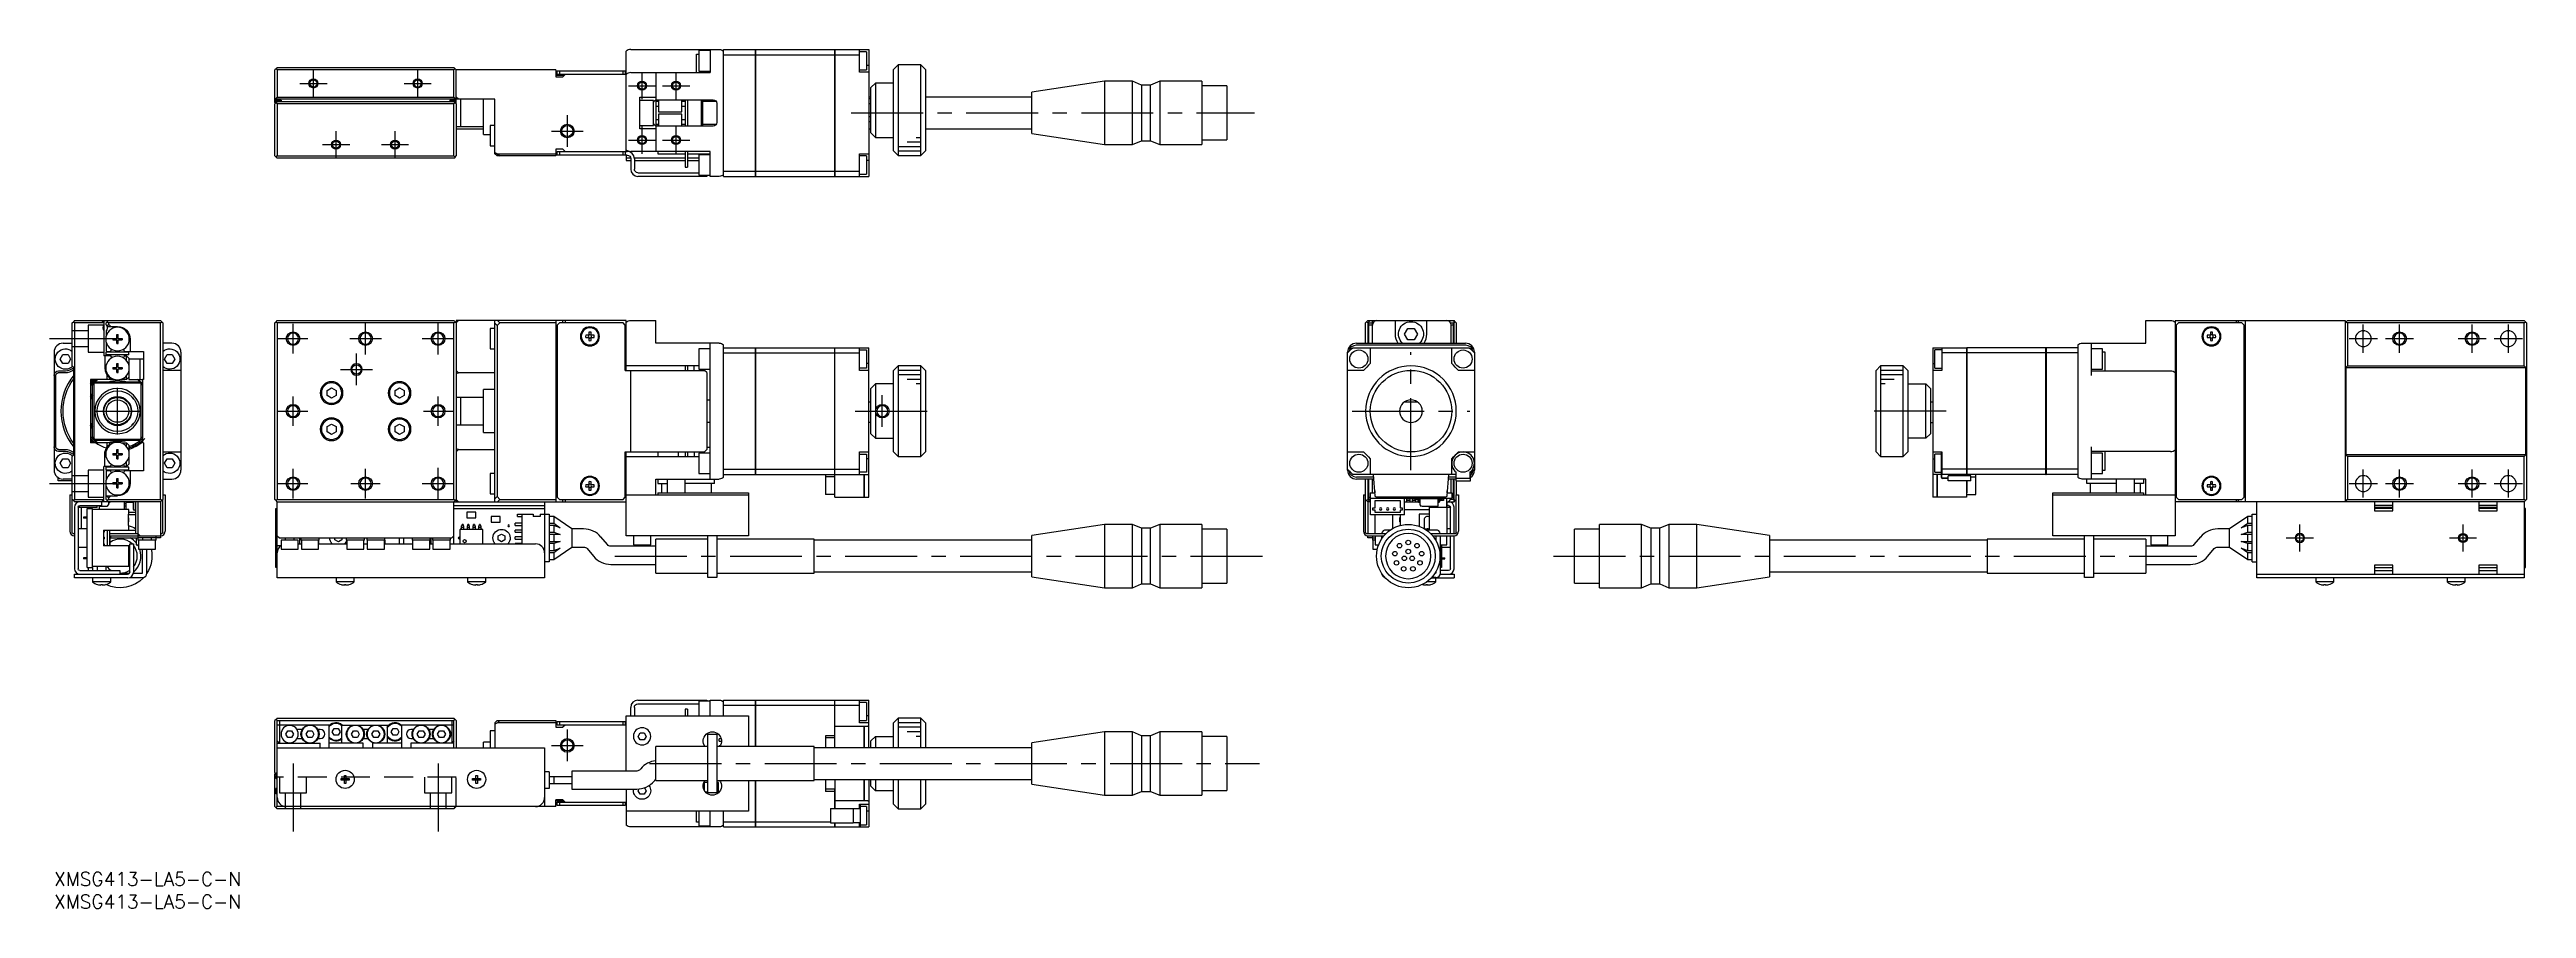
# Model space of a CAD drawing. Extents: x -1 to 545, y -8 to 182.
import ezdxf

# ---------------------------------------------------------------- set-up
doc = ezdxf.new("R2010")
doc.units = 0
doc.header["$LTSCALE"] = 0.5
doc.linetypes.add('CENTER', pattern=[50.8, 31.75, -6.35, 6.35, -6.35])
doc.linetypes.add('DASHED', pattern=[19.05, 12.7, -6.35])
for name, color, linetype in [('MSM_CENTER', 1, 'CENTER'), ('MSM_CONTINUOUS', 7, 'CONTINUOUS'), ('MSM_DASHED', 4, 'DASHED'), ('MSM_NARROW', 5, 'CONTINUOUS'), ('MSM_PART_NUMBER', 7, 'CONTINUOUS')]:
    doc.layers.add(name, color=color, linetype=linetype)
doc.styles.get("Standard").update_dxf_attribs({"font": 'txt.shx', "height": 1, "bigfont": 'bigfont.shx'})

# ---------------------------------------------------------------- blocks, each defined once
blk = doc.blocks.new('*U2')
at = {"layer": 'MSM_PART_NUMBER'}
blk.add_text('XMSG413-LA5-C-N', height=3, dxfattribs=at).set_placement((0, -3))
blk = doc.blocks.new('*U3')
at = {"layer": 'MSM_PART_NUMBER'}
blk.add_text('XMSG413-LA5-C-N', height=3, dxfattribs=at).set_placement((0, -8))

msp = doc.modelspace()

# ---------------------------------------------------------------- linework, layer by layer
at = {"layer": 'MSM_CENTER'}
for p, q in [((57.22, 171.12), (57.22, 177.12)), ((80.22, 171.12), (80.22, 177.12)), ((129.72, 170.62), (129.72, 176.62)), ((137.22, 170.62), (137.22, 176.62)), ((54.22, 174.12), (60.22, 174.12)), ((77.22, 174.12), (83.22, 174.12)), ((126.72, 173.62), (132.72, 173.62)), ((134.22, 173.62), (140.22, 173.62)), ((113.22, 167.12), (113.22, 160.12)), ((129.72, 158.62), (129.72, 164.62)), ((137.22, 158.62), (137.22, 164.62)), ((175.83, 167.62), (264.81, 167.62)), ((59.22, 160.62), (65.22, 160.62)), ((62.22, 157.62), (62.22, 163.62)), ((72.22, 160.62), (78.22, 160.62)), ((75.22, 157.62), (75.22, 163.62)), ((109.72, 163.62), (116.72, 163.62)), ((126.72, 161.62), (132.72, 161.62)), ((134.22, 161.62), (140.22, 161.62)), ((52.72, 114.54), (52.72, 121.04)), ((68.72, 114.29), (68.72, 121.29)), ((84.72, 114.29), (84.72, 121.29)), ((509.44, 114.69), (509.44, 120.89)), ((517.44, 114.69), (517.44, 120.89)), ((533.44, 114.69), (533.44, 120.89)), ((541.44, 114.69), (541.44, 120.89)), ((-1, 117.79), (14, 117.79)), ((49.47, 117.79), (55.97, 117.79)), ((65.22, 117.79), (72.22, 117.79)), ((81.22, 117.79), (88.22, 117.79)), ((299.35, 88.79), (299.35, 114.79)), ((506.34, 117.79), (512.54, 117.79)), ((514.34, 117.79), (520.54, 117.79)), ((530.34, 117.79), (536.54, 117.79)), ((538.34, 117.79), (544.54, 117.79)), ((63.22, 110.99), (70.22, 110.99)), ((66.72, 107.49), (66.72, 114.49)), ((14, 96.64), (14, 106.94)), ((52.72, 98.54), (52.72, 105.04)), ((84.72, 98.54), (84.72, 105.04)), ((182.72, 98.29), (182.72, 105.29)), ((8.85, 101.79), (19.15, 101.79)), ((49.47, 101.79), (55.97, 101.79)), ((81.47, 101.79), (87.97, 101.79)), ((176.72, 101.79), (194.72, 101.79)), ((286.35, 101.79), (312.35, 101.79)), ((417.44, 101.79), (399.44, 101.79)), ((52.72, 82.54), (52.72, 89.04)), ((68.72, 82.54), (68.72, 89.04)), ((84.72, 82.29), (84.72, 89.29)), ((509.44, 82.69), (509.44, 88.89)), ((517.44, 82.69), (517.44, 88.89)), ((533.44, 82.69), (533.44, 88.89)), ((541.44, 82.69), (541.44, 88.89)), ((-1, 85.79), (14, 85.79)), ((49.47, 85.79), (55.97, 85.79)), ((65.47, 85.79), (71.97, 85.79)), ((81.22, 85.79), (88.22, 85.79)), ((506.34, 85.79), (512.54, 85.79)), ((514.34, 85.79), (520.54, 85.79)), ((530.34, 85.79), (536.54, 85.79)), ((538.34, 85.79), (544.54, 85.79)), ((495.44, 70.79), (495.44, 76.79)), ((531.44, 70.79), (531.44, 76.79)), ((492.44, 73.79), (498.44, 73.79)), ((528.44, 73.79), (534.44, 73.79)), ((123.72, 69.79), (268.72, 69.79)), ((330.77, 69.79), (472.69, 69.79)), ((109.72, 28), (116.72, 28)), ((113.22, 31.5), (113.22, 24.5)), ((52.72, 24), (52.72, 9)), ((84.72, 24), (84.72, 9)), ((131.37, 24), (265.96, 24))]:
    msp.add_line(p, q, dxfattribs=at)
at = {"layer": 'MSM_CONTINUOUS'}
for p, q in [((126.22, 176.14), (126.22, 181.24)), ((127.22, 181.62), (146.72, 181.62)), ((141.72, 180.57), (142.22, 180.57)), ((141.72, 176.52), (141.72, 180.57)), ((142.22, 181.37), (142.22, 176.87)), ((144.72, 181.37), (142.22, 181.37)), ((144.72, 181.62), (144.72, 176.52)), ((147.72, 153.62), (147.72, 181.62)), ((147.72, 181.62), (154.71, 181.62)), ((147.72, 180.46), (154.71, 180.46)), ((154.71, 153.62), (154.71, 181.62)), ((154.72, 181.61), (154.71, 181.61)), ((154.72, 180.46), (154.71, 180.46)), ((154.72, 181.62), (154.72, 153.62)), ((154.72, 181.62), (172.21, 181.62)), ((154.72, 180.46), (172.21, 180.46)), ((172.21, 153.62), (172.21, 181.62)), ((172.22, 181.61), (172.21, 181.61)), ((172.22, 180.46), (172.21, 180.46)), ((172.22, 181.62), (179.72, 181.62)), ((172.22, 181.62), (172.22, 153.62)), ((172.22, 180.46), (177.72, 180.46)), ((177.72, 176.62), (177.72, 181.62)), ((179.22, 181.12), (177.72, 181.12)), ((179.22, 181.12), (179.22, 177.12)), ((179.72, 181.62), (179.72, 153.62)), ((48.97, 177.37), (48.72, 177.12)), ((48.72, 169.92), (48.72, 177.12)), ((49.22, 177.62), (48.97, 177.37)), ((49.22, 177.12), (48.97, 177.37)), ((49.22, 177.62), (88.22, 177.62)), ((49.22, 177.12), (49.22, 171.12)), ((88.22, 177.12), (49.22, 177.12)), ((88.72, 177.12), (88.22, 177.62)), ((88.47, 177.37), (88.22, 177.12)), ((88.22, 171.12), (88.22, 177.12)), ((110.72, 177.12), (88.72, 177.12)), ((88.72, 169.92), (88.72, 177.12)), ((110.72, 177.12), (110.72, 175.62)), ((112.47, 175.87), (110.72, 175.87)), ((110.72, 175.62), (112.22, 175.62)), ((111.02, 176.12), (111.02, 176.92)), ((111.02, 176.92), (126.02, 176.92)), ((126.22, 176.12), (111.02, 176.12)), ((111.52, 176.92), (111.52, 176.12)), ((112.72, 176.12), (112.22, 175.62)), ((125.52, 176.12), (125.52, 176.92)), ((126.02, 176.92), (126.02, 176.12)), ((126.22, 159.12), (126.22, 176.12)), ((127.22, 176.52), (144.72, 176.52)), ((132.72, 176.52), (132.72, 170.49)), ((142.22, 176.87), (144.72, 176.87)), ((177.72, 177.12), (179.22, 177.12)), ((179.72, 176.62), (177.72, 176.62)), ((179.72, 178.12), (179.22, 178.12)), ((186.22, 178.22), (185.22, 177.22)), ((185.22, 159.22), (185.22, 177.22)), ((186.22, 178.22), (186.22, 158.22)), ((191.22, 178.22), (186.22, 178.22)), ((191.22, 158.22), (191.22, 178.22)), ((192.22, 177.22), (191.22, 178.22)), ((192.22, 177.22), (192.22, 159.22)), ((48.72, 170.62), (49.22, 171.12)), ((97.22, 170.62), (48.72, 170.62)), ((48.72, 170.42), (50.12, 170.42)), ((48.82, 169.82), (48.72, 169.92)), ((48.97, 169.87), (48.72, 169.62)), ((48.72, 158.12), (48.72, 169.62)), ((48.82, 169.72), (48.82, 169.92)), ((49.22, 170.12), (48.97, 169.87)), ((49.22, 169.62), (48.97, 169.87)), ((49.82, 170.22), (49.12, 170.22)), ((49.22, 171.12), (88.22, 171.12)), ((49.22, 170.12), (88.22, 170.12)), ((88.22, 169.62), (49.22, 169.62)), ((49.22, 169.62), (49.22, 158.12)), ((50.12, 170.42), (50.12, 170.12)), ((88.72, 170.42), (87.32, 170.42)), ((87.32, 170.42), (87.32, 170.12)), ((88.32, 170.22), (87.62, 170.22)), ((88.22, 171.12), (88.72, 170.62)), ((88.72, 169.62), (88.22, 170.12)), ((88.47, 169.87), (88.22, 169.62)), ((88.22, 158.12), (88.22, 169.62)), ((88.62, 169.92), (88.62, 169.72)), ((88.72, 169.92), (88.62, 169.82)), ((89.22, 170.62), (88.72, 171.12)), ((88.72, 169.62), (88.72, 158.12)), ((89.72, 164.62), (89.72, 170.62)), ((94.72, 162.87), (94.72, 170.62)), ((97.22, 158.62), (97.22, 170.62)), ((129.22, 171.12), (132.72, 171.12)), ((129.22, 164.12), (129.22, 171.12)), ((132.22, 170.37), (129.22, 170.37)), ((132.22, 164.87), (132.22, 170.37)), ((132.72, 170.49), (132.81, 170.49)), ((132.74, 170.47), (132.81, 170.49)), ((132.82, 164.74), (132.82, 170.49)), ((133.32, 170.12), (132.82, 170.12)), ((133.02, 170.52), (145.42, 170.52)), ((133.22, 170.52), (133.22, 170.12)), ((133.32, 170.52), (133.32, 167.87)), ((138.52, 167.87), (138.52, 170.52)), ((139.22, 170.12), (138.52, 170.12)), ((139.22, 170.52), (139.22, 164.72)), ((139.72, 170.52), (139.72, 164.72)), ((142.82, 164.72), (142.82, 170.52)), ((143.02, 170.52), (143.02, 164.72)), ((146.12, 170.12), (143.02, 170.12)), ((146.22, 169.72), (146.22, 165.52)), ((180.22, 171.12), (179.72, 171.12)), ((180.22, 170.72), (179.72, 170.72)), ((179.72, 169.72), (180.22, 169.72)), ((180.22, 173.22), (181.22, 174.22)), ((180.22, 163.22), (180.22, 173.22)), ((181.22, 174.22), (181.22, 162.22)), ((185.22, 174.22), (181.22, 174.22)), ((215.72, 171.12), (192.22, 171.12)), ((231.72, 174.62), (215.72, 172.19)), ((215.72, 163.05), (215.72, 172.19)), ((231.72, 174.62), (231.72, 160.62)), ((237.92, 174.62), (231.72, 174.62)), ((237.92, 160.62), (237.92, 174.62)), ((239.92, 173.77), (237.92, 174.62)), ((239.92, 173.77), (239.92, 161.47)), ((241.92, 173.77), (239.92, 173.77)), ((243.92, 174.62), (241.92, 173.77)), ((241.92, 161.47), (241.92, 173.77)), ((243.92, 174.62), (243.92, 160.62)), ((253.22, 174.62), (243.92, 174.62)), ((253.22, 174.62), (253.22, 160.62)), ((258.72, 173.57), (253.22, 173.57)), ((258.72, 173.57), (258.72, 161.67)), ((88.72, 164.62), (94.72, 164.62)), ((88.72, 164.12), (94.72, 164.12)), ((96.22, 164.87), (96.22, 160.37)), ((97.22, 164.87), (96.22, 164.87)), ((129.22, 164.87), (132.22, 164.87)), ((132.72, 164.12), (129.22, 164.12)), ((132.72, 164.75), (132.72, 159.12)), ((132.72, 164.75), (132.81, 164.75)), ((132.81, 164.75), (132.73, 164.77)), ((132.82, 169.12), (133.32, 169.12)), ((133.32, 166.12), (132.82, 166.12)), ((132.82, 165.12), (133.32, 165.12)), ((145.42, 164.72), (133.02, 164.72)), ((133.22, 165.12), (133.22, 164.72)), ((133.32, 167.87), (138.52, 167.87)), ((133.32, 167.37), (133.32, 164.72)), ((138.52, 167.37), (133.32, 167.37)), ((138.52, 169.12), (139.22, 169.12)), ((138.52, 164.72), (138.52, 167.37)), ((139.22, 166.12), (138.52, 166.12)), ((138.52, 165.12), (139.22, 165.12)), ((143.02, 165.12), (146.12, 165.12)), ((180.22, 166.72), (179.72, 166.72)), ((179.72, 165.72), (180.22, 165.72)), ((179.72, 164.12), (180.22, 164.12)), ((192.22, 164.12), (215.72, 164.12)), ((94.72, 162.87), (96.22, 162.87)), ((96.22, 160.37), (97.22, 160.37)), ((97.22, 158.92), (97.84, 158.62)), ((97.72, 158.12), (97.22, 158.62)), ((97.84, 158.62), (110.72, 158.62)), ((97.84, 158.62), (98.34, 158.12)), ((112.22, 159.62), (110.72, 159.62)), ((110.72, 159.62), (110.72, 158.12)), ((111.02, 158.32), (111.02, 159.12)), ((111.02, 159.12), (126.42, 159.12)), ((111.52, 159.12), (111.52, 158.32)), ((112.22, 159.62), (112.72, 159.12)), ((125.52, 158.32), (125.52, 159.12)), ((126.02, 159.12), (126.02, 158.32)), ((144.72, 159.12), (127.22, 159.12)), ((133.22, 159.12), (133.22, 158.62)), ((133.22, 158.62), (139.22, 158.62)), ((139.22, 159.12), (139.22, 155.62)), ((139.72, 159.12), (139.72, 155.62)), ((139.72, 158.62), (144.72, 158.62)), ((144.72, 153.62), (144.72, 159.12)), ((177.72, 158.62), (179.72, 158.62)), ((177.72, 153.62), (177.72, 158.62)), ((181.22, 162.22), (180.22, 163.22)), ((181.22, 162.22), (185.22, 162.22)), ((185.22, 159.22), (186.22, 158.22)), ((191.22, 158.22), (192.22, 159.22)), ((215.72, 163.05), (231.72, 160.62)), ((231.72, 160.62), (237.92, 160.62)), ((237.92, 160.62), (239.92, 161.47)), ((239.92, 161.47), (241.92, 161.47)), ((241.92, 161.47), (243.92, 160.62)), ((243.92, 160.62), (253.22, 160.62)), ((253.22, 161.67), (258.72, 161.67)), ((48.72, 158.12), (48.97, 157.87)), ((48.97, 157.87), (49.22, 158.12)), ((48.97, 157.87), (49.22, 157.62)), ((49.22, 158.12), (88.22, 158.12)), ((88.22, 157.62), (49.22, 157.62)), ((88.22, 158.12), (88.47, 157.87)), ((88.22, 157.62), (88.47, 157.87)), ((88.47, 157.87), (88.72, 158.12)), ((110.72, 158.12), (97.72, 158.12)), ((126.42, 158.32), (111.02, 158.32)), ((126.22, 158.32), (126.22, 157.12)), ((127.22, 157.62), (126.22, 157.62)), ((126.22, 157.12), (127.22, 157.12)), ((127.22, 157.52), (127.22, 155.22)), ((139.22, 157.62), (128.02, 157.62)), ((128.02, 157.52), (128.02, 155.22)), ((128.02, 157.12), (139.22, 157.12)), ((128.82, 154.42), (142.22, 154.42)), ((144.02, 153.62), (128.82, 153.62)), ((139.22, 155.62), (139.72, 155.62)), ((142.22, 157.62), (139.72, 157.62)), ((139.72, 157.12), (142.22, 157.12)), ((142.22, 158.37), (142.22, 153.87)), ((144.72, 158.37), (142.22, 158.37)), ((142.22, 153.87), (144.72, 153.87)), ((143.52, 153.62), (143.52, 153.87)), ((144.02, 153.87), (144.02, 153.62)), ((146.72, 153.62), (144.72, 153.62)), ((147.72, 154.77), (154.71, 154.77)), ((147.72, 153.62), (154.71, 153.62)), ((154.72, 154.78), (154.71, 154.78)), ((154.72, 153.63), (154.71, 153.63)), ((154.72, 154.77), (172.21, 154.77)), ((154.72, 153.62), (172.21, 153.62)), ((172.22, 154.78), (172.21, 154.78)), ((172.22, 153.63), (172.21, 153.63)), ((172.22, 154.77), (177.72, 154.77)), ((172.22, 153.62), (179.72, 153.62)), ((179.22, 158.12), (177.72, 158.12)), ((177.72, 154.12), (179.22, 154.12)), ((179.22, 158.12), (179.22, 154.12)), ((179.72, 157.12), (179.22, 157.12)), ((186.22, 158.22), (191.22, 158.22)), ((4, 121.29), (4.25, 121.54)), ((4, 111.79), (4, 121.29)), ((4.5, 121.79), (4.25, 121.54)), ((4.25, 121.54), (4.5, 121.29)), ((4.5, 121.79), (23.5, 121.79)), ((4.5, 121.29), (4.5, 82.29)), ((11, 121.29), (4.5, 121.29)), ((11, 121.29), (10.5, 121.79)), ((11, 121.79), (11, 113.99)), ((11.5, 121.29), (11.75, 121.54)), ((11.5, 120.86), (11.5, 121.29)), ((12, 120.99), (11.69, 120.55)), ((11.7, 120.49), (14, 120.49)), ((12, 121.79), (11.75, 121.54)), ((11.75, 121.54), (12, 121.29)), ((12, 121.29), (12, 120.99)), ((23.5, 121.29), (12, 121.29)), ((12.5, 120.49), (12, 120.99)), ((23.75, 121.54), (23.5, 121.79)), ((23.5, 121.29), (23.75, 121.54)), ((23.5, 82.29), (23.5, 121.29)), ((23.75, 121.54), (24, 121.29)), ((24, 121.29), (24, 82.29)), ((48.72, 121.29), (48.97, 121.54)), ((48.72, 82.29), (48.72, 121.29)), ((48.97, 121.54), (49.22, 121.79)), ((48.97, 121.54), (49.22, 121.29)), ((49.22, 121.79), (88.22, 121.79)), ((49.22, 121.29), (49.22, 82.29)), ((88.22, 121.29), (49.22, 121.29)), ((88.22, 121.79), (88.47, 121.54)), ((88.22, 121.29), (88.47, 121.54)), ((88.22, 82.29), (88.22, 121.29)), ((88.47, 121.54), (88.72, 121.29)), ((88.72, 121.29), (89.22, 121.79)), ((126.22, 121.79), (88.72, 121.79)), ((88.72, 121.79), (88.72, 81.79)), ((97.22, 81.79), (97.22, 121.79)), ((97.72, 120.68), (97.22, 121.18)), ((98.34, 121.29), (97.72, 120.68)), ((97.72, 120.68), (97.72, 82.91)), ((97.84, 121.79), (98.34, 121.29)), ((110.72, 121.29), (98.34, 121.29)), ((110.72, 121.79), (110.72, 81.79)), ((111.52, 121.29), (111.02, 120.79)), ((111.02, 120.79), (111.02, 82.79)), ((125.52, 121.29), (111.52, 121.29)), ((112.22, 121.29), (112.22, 121.79)), ((112.72, 121.79), (112.72, 121.29)), ((126.02, 120.79), (125.52, 121.29)), ((126.02, 110.79), (126.02, 120.79)), ((126.22, 110.79), (126.22, 121.79)), ((127.22, 121.79), (132.72, 121.79)), ((132.72, 116.79), (132.72, 121.79)), ((289.35, 121.29), (289.85, 121.79)), ((289.35, 116.79), (289.35, 121.29)), ((289.6, 121.54), (289.85, 121.29)), ((290.35, 121.79), (289.85, 121.29)), ((289.85, 121.79), (308.85, 121.79)), ((289.85, 121.29), (289.85, 116.79)), ((290.05, 116.79), (290.05, 121.29)), ((290.05, 121.29), (290.85, 121.29)), ((290.85, 120.79), (290.05, 120.79)), ((290.85, 120.79), (290.85, 121.79)), ((290.85, 116.79), (290.85, 120.79)), ((295.85, 121.79), (295.85, 118.79)), ((302.85, 118.79), (302.85, 121.79)), ((307.85, 121.59), (307.85, 121.79)), ((308.12, 121.29), (308.65, 121.29)), ((308.65, 120.79), (308.25, 120.79)), ((308.25, 116.79), (308.25, 120.79)), ((308.65, 121.29), (308.65, 116.79)), ((308.85, 116.79), (308.85, 121.79)), ((309.1, 121.54), (308.85, 121.79)), ((308.85, 121.29), (309.1, 121.54)), ((309.1, 121.54), (309.35, 121.29)), ((309.35, 121.29), (309.35, 116.79)), ((461.44, 116.79), (461.44, 121.79)), ((461.44, 121.79), (466.94, 121.79)), ((467.94, 121.79), (467.94, 74.29)), ((467.94, 121.79), (505.44, 121.79)), ((468.64, 121.29), (468.14, 120.79)), ((468.14, 120.79), (468.14, 82.79)), ((482.64, 121.29), (468.64, 121.29)), ((481.44, 121.29), (481.44, 121.79)), ((481.94, 121.29), (481.94, 121.79)), ((483.14, 120.79), (482.64, 121.29)), ((483.14, 82.79), (483.14, 120.79)), ((483.44, 81.79), (483.44, 121.79)), ((505.44, 121.79), (505.44, 81.79)), ((505.44, 121.29), (505.69, 121.54)), ((505.69, 121.54), (505.94, 121.79)), ((505.69, 121.54), (505.94, 121.29)), ((505.94, 121.79), (544.94, 121.79)), ((505.94, 121.29), (505.94, 111.79)), ((544.94, 121.29), (505.94, 121.29)), ((544.94, 121.79), (545.19, 121.54)), ((544.94, 121.29), (545.19, 121.54)), ((544.94, 111.79), (544.94, 121.29)), ((545.19, 121.54), (545.44, 121.29)), ((545.44, 121.29), (545.44, 82.29)), ((0, 114.79), (0, 88.79)), ((2, 116.79), (4, 116.79)), ((11.5, 119.53), (11.5, 118.41)), ((11.5, 116.98), (11.5, 114.99)), ((11.5, 114.99), (12.45, 114.99)), ((11.5, 114.19), (11.5, 114.79)), ((16.5, 114.79), (11.5, 114.79)), ((12.45, 114.99), (12.6, 115.25)), ((13, 117.84), (13.8, 117.84)), ((13, 117.84), (13, 117.55)), ((13, 117.55), (13.8, 117.55)), ((13.53, 117.55), (13.53, 117.84)), ((13.86, 118.69), (14.15, 118.69)), ((13.86, 117.9), (13.86, 118.69)), ((14.15, 118.16), (13.86, 118.16)), ((13.86, 116.69), (13.86, 117.49)), ((13.86, 117.22), (14.15, 117.22)), ((13.86, 116.69), (14.15, 116.69)), ((14.15, 117.9), (14.15, 118.69)), ((14.15, 116.69), (14.15, 117.49)), ((14.21, 117.84), (15, 117.84)), ((14.21, 117.55), (15, 117.55)), ((14.47, 117.55), (14.47, 117.84)), ((15, 117.84), (15, 117.55)), ((15.4, 115.25), (15.55, 114.99)), ((15.55, 114.99), (19.7, 114.99)), ((16.5, 114.19), (16.5, 114.79)), ((16.8, 117.69), (16.8, 114.99)), ((19.7, 114.99), (19.7, 108.79)), ((26, 116.79), (24, 116.79)), ((28, 114.79), (28, 110.79)), ((96.22, 120.04), (96.22, 115.54)), ((97.22, 120.04), (96.22, 120.04)), ((96.22, 115.54), (97.22, 115.54)), ((117.98, 118.53), (117.3, 118.53)), ((117.3, 118.05), (117.98, 118.05)), ((117.98, 119.21), (117.98, 118.53)), ((117.98, 118.05), (117.98, 117.38)), ((118.46, 118.53), (118.46, 119.21)), ((119.14, 118.53), (118.46, 118.53)), ((118.46, 117.38), (118.46, 118.05)), ((118.46, 118.05), (119.14, 118.05)), ((146.72, 116.79), (132.72, 116.79)), ((142.22, 115.54), (142.22, 111.04)), ((144.72, 115.54), (142.22, 115.54)), ((144.72, 86.79), (144.72, 116.79)), ((147.72, 87.18), (147.72, 116.41)), ((147.72, 115.79), (154.71, 115.79)), ((154.71, 87.79), (154.71, 115.79)), ((154.72, 115.78), (154.71, 115.78)), ((154.72, 115.79), (154.72, 87.79)), ((154.72, 115.79), (172.21, 115.79)), ((172.21, 83.79), (172.21, 115.79)), ((172.22, 115.78), (172.21, 115.78)), ((172.22, 115.79), (179.72, 115.79)), ((172.22, 82.79), (172.22, 115.79)), ((177.72, 110.79), (177.72, 115.79)), ((177.72, 115.29), (179.22, 115.29)), ((179.22, 115.29), (179.22, 111.29)), ((179.72, 82.79), (179.72, 115.79)), ((285.35, 88.79), (285.35, 114.79)), ((286.51, 115.79), (312.2, 115.79)), ((287.35, 116.79), (311.35, 116.79)), ((287.35, 116.41), (311.35, 116.41)), ((290.35, 115.79), (290.35, 112.29)), ((297.91, 118.79), (298.63, 120.04)), ((298.63, 117.54), (297.91, 118.79)), ((298.63, 120.04), (300.07, 120.04)), ((300.07, 117.54), (298.63, 117.54)), ((300.07, 120.04), (300.79, 118.79)), ((300.79, 118.79), (300.07, 117.54)), ((308.35, 112.29), (308.35, 115.79)), ((313.35, 114.79), (313.35, 88.79)), ((414.44, 115.79), (421.94, 115.79)), ((414.44, 115.79), (414.44, 82.79)), ((416.44, 115.29), (414.94, 115.29)), ((414.94, 111.29), (414.94, 115.29)), ((416.44, 115.79), (416.44, 110.79)), ((421.94, 115.79), (421.94, 87.49)), ((421.94, 115.78), (421.95, 115.78)), ((439.44, 115.79), (421.95, 115.79)), ((421.95, 115.79), (421.95, 87.49)), ((439.44, 87.79), (439.44, 115.79)), ((439.44, 115.78), (439.45, 115.78)), ((446.44, 115.79), (439.45, 115.79)), ((439.45, 115.79), (439.45, 87.79)), ((446.44, 116.41), (446.44, 87.18)), ((447.44, 116.79), (461.44, 116.79)), ((449.44, 116.79), (449.44, 109.69)), ((451.94, 115.54), (449.44, 115.54)), ((451.94, 111.04), (451.94, 115.54)), ((451.94, 114.87), (452.44, 114.87)), ((452.44, 114.87), (452.44, 110.69)), ((468.14, 116.29), (467.94, 116.29)), ((475.7, 118.53), (475.02, 118.53)), ((475.02, 118.05), (475.7, 118.05)), ((475.7, 119.21), (475.7, 118.53)), ((475.7, 118.05), (475.7, 117.38)), ((476.18, 118.53), (476.18, 119.21)), ((476.86, 118.53), (476.18, 118.53)), ((476.18, 117.38), (476.18, 118.05)), ((476.18, 118.05), (476.86, 118.05)), ((483.14, 116.29), (483.44, 116.29)), ((483.44, 115.54), (483.14, 115.54)), ((509.24, 119.53), (509.64, 119.53)), ((541.24, 119.53), (541.64, 119.53)), ((0.38, 94.02), (0.38, 109.57)), ((1, 110.69), (2.5, 110.69)), ((1.13, 110.31), (2.5, 110.31)), ((1.35, 113.29), (1.92, 114.29)), ((1.92, 112.29), (1.35, 113.29)), ((1.92, 114.29), (3.08, 114.29)), ((3.08, 112.29), (1.92, 112.29)), ((3.08, 114.29), (3.65, 113.29)), ((3.65, 113.29), (3.08, 112.29)), ((4.35, 111.44), (4, 111.79)), ((4.35, 92.14), (4.35, 111.44)), ((12.45, 113.99), (11, 113.99)), ((11.2, 113.99), (11.2, 111.29)), ((16.5, 114.19), (11.5, 114.19)), ((11.7, 108.79), (11.7, 109.7)), ((12.45, 113.99), (12.58, 113.77)), ((13, 111.44), (13.8, 111.44)), ((13, 111.44), (13, 111.15)), ((13, 111.15), (13.8, 111.15)), ((13.53, 111.15), (13.53, 111.44)), ((13.86, 112.29), (14.15, 112.29)), ((13.86, 111.5), (13.86, 112.29)), ((14.15, 111.76), (13.86, 111.76)), ((13.86, 110.29), (13.86, 111.09)), ((13.86, 110.82), (14.15, 110.82)), ((13.86, 110.29), (14.15, 110.29)), ((14.15, 111.5), (14.15, 112.29)), ((14.15, 110.29), (14.15, 111.09)), ((14.21, 111.44), (15, 111.44)), ((14.21, 111.15), (15, 111.15)), ((14.47, 111.15), (14.47, 111.44)), ((15, 111.44), (15, 111.15)), ((15.38, 113.7), (15.55, 113.99)), ((15.55, 113.99), (16, 113.99)), ((16, 112.96), (16, 113.99)), ((16, 113.99), (16.5, 113.49)), ((16, 108.79), (16, 109.63)), ((16.5, 109.29), (16, 108.79)), ((16.5, 113.49), (16.5, 112.01)), ((19.7, 113.24), (16.5, 113.24)), ((16.5, 110.58), (16.5, 108.74)), ((19, 108.74), (19, 113.24)), ((28, 110.79), (24, 110.79)), ((24.35, 113.29), (24.92, 114.29)), ((24.92, 112.29), (24.35, 113.29)), ((24.92, 114.29), (26.08, 114.29)), ((26.08, 112.29), (24.92, 112.29)), ((26.08, 114.29), (26.65, 113.29)), ((26.65, 113.29), (26.08, 112.29)), ((28, 110.79), (28, 92.79)), ((89.22, 110.28), (88.72, 110.78)), ((88.72, 110.1), (89.22, 110.28)), ((97.22, 110.28), (89.22, 110.28)), ((111.02, 111.79), (110.72, 111.79)), ((110.72, 110.04), (111.02, 110.04)), ((142.22, 111.79), (126.02, 111.79)), ((126.02, 110.79), (143.52, 110.79)), ((127.22, 92.79), (127.22, 110.79)), ((139.22, 111.79), (139.22, 110.79)), ((139.72, 111.79), (139.72, 110.79)), ((141.22, 110.79), (141.22, 111.79)), ((142.22, 111.04), (144.72, 111.04)), ((144.02, 110.29), (143.52, 110.79)), ((144.02, 110.29), (144.02, 93.29)), ((147.72, 114.64), (154.71, 114.64)), ((154.72, 114.64), (154.71, 114.64)), ((154.72, 114.64), (172.21, 114.64)), ((172.22, 114.64), (172.21, 114.64)), ((172.22, 114.64), (177.72, 114.64)), ((179.22, 111.29), (177.72, 111.29)), ((179.72, 110.79), (177.72, 110.79)), ((179.72, 112.29), (179.22, 112.29)), ((186.22, 111.79), (185.22, 110.79)), ((185.22, 92.79), (185.22, 110.79)), ((186.22, 111.79), (186.22, 91.79)), ((191.22, 111.79), (186.22, 111.79)), ((191.22, 91.79), (191.22, 111.79)), ((192.22, 110.79), (191.22, 111.79)), ((192.22, 110.79), (192.22, 92.79)), ((288.85, 110.79), (285.35, 110.79)), ((313.35, 110.79), (309.85, 110.79)), ((402.94, 111.79), (401.94, 110.79)), ((401.94, 92.79), (401.94, 110.79)), ((402.94, 111.79), (402.94, 91.79)), ((407.94, 111.79), (402.94, 111.79)), ((407.94, 91.79), (407.94, 111.79)), ((408.94, 110.79), (407.94, 111.79)), ((408.94, 110.79), (408.94, 92.79)), ((414.44, 112.29), (414.94, 112.29)), ((416.44, 110.79), (414.44, 110.79)), ((414.94, 111.29), (416.44, 111.29)), ((421.94, 114.64), (416.44, 114.64)), ((421.94, 114.64), (421.95, 114.64)), ((439.44, 114.64), (421.95, 114.64)), ((439.44, 114.64), (439.45, 114.64)), ((446.44, 114.64), (439.45, 114.64)), ((449.44, 111.04), (451.94, 111.04)), ((449.44, 110.69), (466.94, 110.69)), ((468.14, 111.79), (467.94, 111.79)), ((468.14, 110.79), (467.94, 110.79)), ((468.14, 109.29), (467.94, 109.29)), ((483.14, 110.04), (483.44, 110.04)), ((505.94, 111.79), (505.59, 111.44)), ((505.59, 111.44), (505.59, 92.14)), ((505.59, 111.44), (545.29, 111.44)), ((505.94, 111.79), (544.94, 111.79)), ((545.29, 111.44), (544.94, 111.79)), ((545.29, 92.14), (545.29, 111.44)), ((13.29, 108.79), (8, 108.79)), ((8, 108.79), (8, 94.79)), ((8.5, 107.49), (8.8, 107.79)), ((8.5, 96.09), (8.5, 107.49)), ((9, 107.99), (8.8, 107.79)), ((8.8, 107.79), (8.8, 95.79)), ((9, 107.99), (9.3, 108.29)), ((19, 107.99), (9, 107.99)), ((9.3, 108.29), (18.7, 108.29)), ((12.2, 109.15), (12.2, 108.79)), ((16, 108.79), (14.71, 108.79)), ((16.5, 108.74), (19.5, 108.74)), ((17.2, 104.77), (17.2, 104.96)), ((17.2, 104.77), (17.43, 104.54)), ((17.43, 104.71), (17.43, 104.54)), ((17.43, 104.54), (17.56, 104.54)), ((18.7, 108.29), (19, 107.99)), ((19.2, 107.79), (19, 107.99)), ((19.2, 95.79), (19.2, 107.79)), ((19.2, 107.79), (19.5, 107.49)), ((19.5, 108.79), (19.5, 94.79)), ((19.7, 108.79), (19.5, 108.79)), ((60.22, 106.37), (61.22, 106.95)), ((60.22, 105.22), (60.22, 106.37)), ((61.22, 104.64), (60.22, 105.22)), ((61.22, 106.95), (62.22, 106.37)), ((62.22, 105.22), (61.22, 104.64)), ((62.22, 106.37), (62.22, 105.22)), ((75.22, 106.37), (76.22, 106.95)), ((75.22, 105.22), (75.22, 106.37)), ((76.22, 104.64), (75.22, 105.22)), ((76.22, 106.95), (77.22, 106.37)), ((77.22, 105.22), (76.22, 104.64)), ((77.22, 106.37), (77.22, 105.22)), ((94.72, 104.79), (88.72, 104.79)), ((89.72, 98.79), (89.72, 104.79)), ((94.72, 97.04), (94.72, 106.54)), ((97.22, 106.54), (94.72, 106.54)), ((110.92, 106.79), (110.72, 106.59)), ((110.92, 106.79), (110.92, 96.79)), ((111.02, 106.79), (110.92, 106.79)), ((144.02, 104.29), (144.72, 104.29)), ((180.22, 106.79), (181.22, 107.79)), ((180.22, 96.79), (180.22, 106.79)), ((181.22, 107.79), (181.22, 95.79)), ((185.22, 107.79), (181.22, 107.79)), ((408.94, 107.79), (412.94, 107.79)), ((412.94, 95.79), (412.94, 107.79)), ((413.94, 106.79), (412.94, 107.79)), ((413.94, 106.79), (413.94, 96.79)), ((483.24, 106.79), (483.14, 106.79)), ((483.24, 96.79), (483.24, 106.79)), ((483.44, 106.59), (483.24, 106.79)), ((12.56, 98.99), (12.63, 98.99)), ((12.69, 98.93), (12.63, 98.99)), ((15.38, 98.99), (15.31, 98.93)), ((15.38, 98.99), (15.44, 98.99)), ((16.97, 100.73), (16.97, 100.73)), ((17.43, 99.04), (17.2, 98.82)), ((17.2, 98.63), (17.2, 98.82)), ((17.43, 99.04), (17.43, 98.88)), ((17.56, 99.04), (17.43, 99.04)), ((17.56, 99.04), (17.56, 99.04)), ((60.22, 98.37), (61.22, 98.95)), ((60.22, 97.22), (60.22, 98.37)), ((61.22, 98.95), (62.22, 98.37)), ((62.22, 98.37), (62.22, 97.22)), ((75.22, 98.37), (76.22, 98.95)), ((75.22, 97.22), (75.22, 98.37)), ((76.22, 98.95), (77.22, 98.37)), ((77.22, 98.37), (77.22, 97.22)), ((88.72, 98.79), (94.72, 98.79)), ((144.72, 99.29), (144.02, 99.29)), ((180.22, 103.79), (179.72, 103.79)), ((180.22, 99.29), (179.72, 99.29)), ((300.85, 103.79), (297.85, 103.79)), ((414.44, 103.79), (413.94, 103.79)), ((413.94, 99.29), (414.44, 99.29)), ((2.5, 92.89), (1, 92.89)), ((2.5, 93.28), (1.13, 93.28)), ((13.29, 94.79), (8, 94.79)), ((9.3, 95.29), (8.5, 96.09)), ((9, 95.59), (19, 95.59)), ((18.7, 95.29), (9.3, 95.29)), ((11.7, 93.89), (11.7, 94.79)), ((12.2, 94.79), (12.2, 94.44)), ((13.86, 93.29), (14.15, 93.29)), ((13.86, 92.5), (13.86, 93.29)), ((14.15, 92.5), (14.15, 93.29)), ((14.71, 94.79), (16, 94.79)), ((16, 93.96), (16, 94.79)), ((16, 94.79), (16.5, 94.29)), ((16.5, 94.29), (16.5, 93.01)), ((19.5, 96.09), (18.7, 95.29)), ((19.7, 94.79), (19.5, 94.79)), ((19.7, 94.79), (19.7, 88.59)), ((61.22, 96.64), (60.22, 97.22)), ((62.22, 97.22), (61.22, 96.64)), ((76.22, 96.64), (75.22, 97.22)), ((77.22, 97.22), (76.22, 96.64)), ((89.22, 93.31), (88.72, 93.49)), ((88.72, 92.81), (89.22, 93.31)), ((89.22, 93.31), (97.22, 93.31)), ((94.72, 97.04), (97.22, 97.04)), ((110.72, 96.99), (110.92, 96.79)), ((111.02, 93.54), (110.72, 93.54)), ((110.92, 96.79), (111.02, 96.79)), ((143.52, 92.79), (144.02, 93.29)), ((144.72, 93.79), (144.02, 93.79)), ((181.22, 95.79), (180.22, 96.79)), ((181.22, 95.79), (185.22, 95.79)), ((412.94, 95.79), (408.94, 95.79)), ((412.94, 95.79), (413.94, 96.79)), ((449.44, 93.89), (449.44, 86.79)), ((466.94, 92.89), (449.44, 92.89)), ((452.44, 92.89), (452.44, 88.71)), ((467.94, 94.29), (468.14, 94.29)), ((483.14, 96.79), (483.24, 96.79)), ((483.44, 93.54), (483.14, 93.54)), ((483.24, 96.79), (483.44, 96.99)), ((1.35, 90.29), (1.92, 91.29)), ((1.92, 89.29), (1.35, 90.29)), ((1.92, 91.29), (3.08, 91.29)), ((3.08, 89.29), (1.92, 89.29)), ((3.08, 91.29), (3.65, 90.29)), ((3.65, 90.29), (3.08, 89.29)), ((4, 91.79), (4.35, 92.14)), ((4, 82.29), (4, 91.79)), ((11, 81.79), (11, 89.59)), ((12.45, 89.59), (11, 89.59)), ((11.2, 89.59), (11.2, 92.29)), ((11.5, 88.79), (11.5, 89.39)), ((16.5, 89.39), (11.5, 89.39)), ((16.5, 88.79), (11.5, 88.79)), ((12.45, 88.59), (11.5, 88.59)), ((11.5, 88.59), (11.5, 86.61)), ((12.45, 89.59), (12.58, 89.82)), ((12.6, 88.33), (12.45, 88.59)), ((13, 92.44), (13.8, 92.44)), ((13, 92.44), (13, 92.15)), ((13, 92.15), (13.8, 92.15)), ((13.53, 92.15), (13.53, 92.44)), ((14.15, 92.76), (13.86, 92.76)), ((13.86, 91.29), (13.86, 92.09)), ((13.86, 91.82), (14.15, 91.82)), ((13.86, 91.29), (14.15, 91.29)), ((14.15, 91.29), (14.15, 92.09)), ((14.21, 92.44), (15, 92.44)), ((14.21, 92.15), (15, 92.15)), ((14.47, 92.15), (14.47, 92.44)), ((15, 92.44), (15, 92.15)), ((15.38, 89.89), (15.55, 89.59)), ((15.55, 88.59), (15.4, 88.33)), ((16, 89.59), (15.55, 89.59)), ((19.7, 88.59), (15.55, 88.59)), ((16, 89.59), (16, 90.63)), ((16.5, 90.09), (16, 89.59)), ((16.5, 91.58), (16.5, 90.09)), ((16.5, 88.79), (16.5, 89.39)), ((16.8, 88.59), (16.8, 85.89)), ((24, 92.79), (28, 92.79)), ((24.35, 90.29), (24.92, 91.29)), ((24.92, 89.29), (24.35, 90.29)), ((24.92, 91.29), (26.08, 91.29)), ((26.08, 89.29), (24.92, 89.29)), ((26.08, 91.29), (26.65, 90.29)), ((26.65, 90.29), (26.08, 89.29)), ((28, 92.79), (28, 88.79)), ((96.22, 88.04), (96.22, 83.54)), ((97.22, 88.04), (96.22, 88.04)), ((110.72, 91.79), (111.02, 91.79)), ((126.02, 82.79), (126.02, 92.79)), ((126.02, 92.79), (143.52, 92.79)), ((126.02, 91.79), (142.22, 91.79)), ((126.22, 74.29), (126.22, 92.79)), ((133.22, 92.79), (133.22, 91.79)), ((137.72, 91.79), (137.72, 92.79)), ((139.22, 92.79), (139.22, 91.79)), ((139.72, 92.79), (139.72, 91.79)), ((141.22, 92.79), (141.22, 91.79)), ((142.22, 92.54), (142.22, 88.04)), ((144.72, 92.54), (142.22, 92.54)), ((142.22, 88.04), (144.72, 88.04)), ((147.72, 88.95), (154.71, 88.95)), ((147.72, 87.79), (154.71, 87.79)), ((154.72, 88.95), (154.71, 88.95)), ((154.72, 87.8), (154.71, 87.8)), ((154.72, 88.95), (172.21, 88.95)), ((154.72, 87.79), (172.21, 87.79)), ((170.22, 87.79), (170.22, 83.39)), ((172.22, 88.95), (172.21, 88.95)), ((172.22, 87.8), (172.21, 87.8)), ((172.21, 87.49), (172.22, 87.49)), ((172.22, 88.95), (177.72, 88.95)), ((172.22, 87.79), (179.72, 87.79)), ((177.72, 92.79), (179.72, 92.79)), ((177.72, 87.79), (177.72, 92.79)), ((177.72, 92.29), (179.22, 92.29)), ((179.22, 88.29), (177.72, 88.29)), ((178.71, 82.79), (178.71, 87.79)), ((178.72, 87.79), (178.72, 82.79)), ((179.22, 92.29), (179.22, 88.29)), ((179.72, 91.29), (179.22, 91.29)), ((185.22, 92.79), (186.22, 91.79)), ((186.22, 91.79), (191.22, 91.79)), ((191.22, 91.79), (192.22, 92.79)), ((285.35, 92.79), (288.85, 92.79)), ((309.35, 87.79), (286.51, 87.79)), ((290.35, 91.29), (290.35, 87.79)), ((291.43, 83.07), (291.1, 87.79)), ((307.6, 87.79), (307.27, 83.07)), ((308.35, 87.79), (308.35, 91.29)), ((309.25, 87.49), (309.25, 86.39)), ((309.35, 87.49), (309.25, 87.49)), ((309.35, 86.89), (309.35, 88.29)), ((309.85, 92.79), (313.35, 92.79)), ((312.35, 88.29), (312.35, 86.89)), ((312.45, 87.49), (312.35, 87.49)), ((312.45, 86.39), (312.45, 87.49)), ((401.94, 92.79), (402.94, 91.79)), ((402.94, 91.79), (407.94, 91.79)), ((407.94, 91.79), (408.94, 92.79)), ((414.44, 92.79), (416.44, 92.79)), ((414.44, 91.29), (414.94, 91.29)), ((416.34, 87.79), (414.44, 87.79)), ((414.94, 88.29), (414.94, 92.29)), ((416.34, 92.29), (414.94, 92.29)), ((414.94, 88.29), (416.44, 88.29)), ((415.44, 82.79), (415.44, 87.79)), ((415.45, 87.79), (415.45, 82.79)), ((416.34, 92.79), (416.34, 87.19)), ((416.44, 92.79), (416.44, 90.29)), ((416.44, 90.29), (416.44, 87.79)), ((416.44, 90.29), (416.44, 88.95)), ((421.94, 88.95), (416.44, 88.95)), ((416.44, 87.94), (416.44, 88.29)), ((416.44, 87.19), (416.44, 87.94)), ((421.94, 87.79), (416.44, 87.79)), ((422.84, 87.49), (417.84, 87.49)), ((417.84, 86.39), (417.84, 87.49)), ((421.94, 88.95), (421.95, 88.95)), ((421.94, 87.8), (421.95, 87.8)), ((439.44, 88.95), (421.95, 88.95)), ((439.44, 87.79), (421.95, 87.79)), ((422.84, 86.39), (422.84, 87.49)), ((423.94, 83.39), (423.94, 87.79)), ((439.44, 88.95), (439.45, 88.95)), ((439.44, 87.8), (439.45, 87.8)), ((446.44, 88.95), (439.45, 88.95)), ((446.44, 87.79), (439.45, 87.79)), ((451.94, 92.54), (449.44, 92.54)), ((449.44, 88.04), (451.94, 88.04)), ((451.94, 88.04), (451.94, 92.54)), ((452.44, 88.71), (451.94, 88.71)), ((468.14, 92.79), (467.94, 92.79)), ((467.94, 91.79), (468.14, 91.79)), ((483.14, 88.04), (483.44, 88.04)), ((505.59, 92.14), (505.94, 91.79)), ((545.29, 92.14), (505.59, 92.14)), ((505.94, 91.79), (505.94, 82.29)), ((544.94, 91.79), (505.94, 91.79)), ((544.94, 91.79), (545.29, 92.14)), ((544.94, 82.29), (544.94, 91.79)), ((0.9, 86.39), (0.9, 87.12)), ((4, 86.39), (0.9, 86.39)), ((4, 86.79), (2, 86.79)), ((3.5, 83.29), (4, 83.29)), ((3.5, 83.29), (3.5, 75.29)), ((4.25, 82.04), (4, 82.29)), ((4, 74.99), (4, 82.29)), ((4.5, 82.29), (4.25, 82.04)), ((4.25, 82.04), (4.5, 81.79)), ((4.5, 82.29), (11, 82.29)), ((10.5, 81.79), (11, 82.29)), ((11.5, 82.29), (11.5, 85.18)), ((11.5, 83.09), (14, 83.09)), ((11.75, 82.04), (11.5, 82.29)), ((11.65, 83.09), (12, 82.59)), ((12, 82.29), (11.75, 82.04)), ((11.75, 82.04), (12, 81.79)), ((12, 82.59), (12.5, 83.09)), ((12, 82.59), (12, 82.29)), ((12, 82.29), (23.5, 82.29)), ((13, 86.04), (13.8, 86.04)), ((13, 86.04), (13, 85.75)), ((13, 85.75), (13.8, 85.75)), ((13.53, 85.75), (13.53, 86.04)), ((13.86, 86.89), (14.15, 86.89)), ((13.86, 86.1), (13.86, 86.89)), ((14.15, 86.36), (13.86, 86.36)), ((13.86, 84.89), (13.86, 85.69)), ((13.86, 85.42), (14.15, 85.42)), ((13.86, 84.89), (14.15, 84.89)), ((14.15, 86.1), (14.15, 86.89)), ((14.15, 84.89), (14.15, 85.69)), ((14.21, 86.04), (15, 86.04)), ((14.21, 85.75), (15, 85.75)), ((14.47, 85.75), (14.47, 86.04)), ((15, 86.04), (15, 85.75)), ((23.75, 82.04), (23.5, 82.29)), ((23.5, 81.79), (23.75, 82.04)), ((24, 82.29), (23.75, 82.04)), ((24, 86.79), (26, 86.79)), ((24, 83.29), (24.5, 83.29)), ((24, 74.99), (24, 82.29)), ((24.5, 83.29), (24.5, 75.29)), ((48.97, 82.04), (48.72, 82.29)), ((49.22, 82.29), (48.97, 82.04)), ((49.22, 81.79), (48.97, 82.04)), ((49.22, 82.29), (88.22, 82.29)), ((88.47, 82.04), (88.22, 82.29)), ((88.47, 82.04), (88.22, 81.79)), ((88.72, 82.29), (88.47, 82.04)), ((89.22, 81.79), (88.72, 82.29)), ((96.22, 83.54), (97.22, 83.54)), ((97.22, 82.41), (97.72, 82.91)), ((97.72, 82.91), (98.34, 82.29)), ((98.34, 82.29), (97.84, 81.79)), ((98.34, 82.29), (110.72, 82.29)), ((111.02, 82.79), (111.52, 82.29)), ((111.52, 82.29), (125.52, 82.29)), ((112.22, 81.79), (112.22, 82.29)), ((112.72, 82.29), (112.72, 81.79)), ((117.98, 85.53), (117.3, 85.53)), ((117.3, 85.05), (117.98, 85.05)), ((117.98, 86.21), (117.98, 85.53)), ((117.98, 85.05), (117.98, 84.38)), ((118.46, 85.53), (118.46, 86.21)), ((119.14, 85.53), (118.46, 85.53)), ((118.46, 84.38), (118.46, 85.05)), ((118.46, 85.05), (119.14, 85.05)), ((125.52, 82.29), (126.02, 82.79)), ((126.22, 83.29), (153.22, 83.29)), ((132.72, 83.29), (132.72, 86.79)), ((132.72, 86.79), (146.72, 86.79)), ((133.22, 86.79), (133.22, 85.79)), ((133.22, 85.79), (135.22, 85.79)), ((133.22, 83.79), (153.22, 83.79)), ((133.22, 83.79), (133.22, 83.29)), ((133.97, 85.79), (133.97, 83.79)), ((135.22, 86.79), (135.22, 83.79)), ((139.22, 83.79), (139.22, 86.79)), ((145.72, 85.79), (139.22, 85.79)), ((144.97, 85.79), (144.97, 83.79)), ((145.72, 85.79), (145.72, 86.79)), ((153.22, 83.79), (153.22, 74.29)), ((172.21, 87.29), (170.22, 87.29)), ((172.22, 83.39), (170.22, 83.39)), ((172.21, 86.39), (172.22, 86.39)), ((172.22, 83.79), (172.21, 83.79)), ((172.22, 82.79), (178.71, 82.79)), ((178.72, 82.8), (178.71, 82.8)), ((178.72, 82.79), (179.72, 82.79)), ((291.14, 87.18), (287.35, 87.18)), ((291.17, 86.79), (287.35, 86.79)), ((288.85, 83.29), (289.35, 83.29)), ((288.85, 83.29), (288.85, 75.29)), ((289.35, 83.29), (289.35, 86.79)), ((289.35, 74.99), (289.35, 83.29)), ((289.35, 82.29), (289.85, 81.79)), ((289.85, 82.29), (289.6, 82.04)), ((289.85, 86.79), (289.85, 82.29)), ((289.85, 82.29), (290.35, 81.79)), ((290.05, 82.29), (290.05, 86.79)), ((290.05, 82.79), (290.35, 82.79)), ((290.43, 82.29), (290.05, 82.29)), ((290.35, 83.79), (290.35, 82.59)), ((290.35, 83.79), (291.38, 83.79)), ((290.35, 82.59), (308.35, 82.59)), ((290.43, 78.89), (290.43, 82.59)), ((290.85, 83.79), (290.85, 86.79)), ((291.35, 84.22), (291.35, 83.79)), ((291.43, 80.44), (291.43, 82.09)), ((291.43, 82.09), (296.93, 82.09)), ((306.97, 82.79), (291.73, 82.79)), ((296.93, 82.09), (296.93, 80.44)), ((297.93, 78.89), (297.93, 82.59)), ((298.35, 82.59), (298.35, 81.79)), ((299.1, 82.17), (298.35, 82.17)), ((299.1, 82.04), (298.35, 82.04)), ((299.1, 82.59), (299.1, 81.79)), ((299.6, 82.59), (299.6, 81.79)), ((300.35, 82.17), (299.6, 82.17)), ((300.35, 82.04), (299.6, 82.04)), ((300.3, 82.36), (300.3, 82.59)), ((300.3, 82.36), (300.81, 82.36)), ((300.35, 82.36), (300.35, 81.79)), ((300.55, 82.36), (300.55, 82.59)), ((300.62, 82.36), (300.62, 82.59)), ((300.85, 82.59), (300.85, 82.59)), ((300.85, 82.36), (300.85, 81.79)), ((300.91, 82.17), (300.85, 82.17)), ((300.91, 82.04), (300.85, 82.04)), ((300.91, 82.26), (300.91, 81.93)), ((301.14, 81.93), (301.14, 82.26)), ((301.35, 82.17), (301.14, 82.17)), ((301.35, 82.04), (301.14, 82.04)), ((301.35, 81.14), (301.35, 82.39)), ((301.45, 82.49), (305.15, 82.49)), ((302.04, 82.59), (302.04, 82.49)), ((302.85, 82.59), (302.85, 82.49)), ((303.45, 82.59), (303.45, 82.49)), ((303.57, 82.59), (303.57, 82.49)), ((305.25, 82.39), (305.25, 80.81)), ((305.46, 82.04), (305.25, 82.04)), ((305.46, 81.93), (305.46, 82.26)), ((305.57, 82.59), (305.57, 82.51)), ((305.69, 82.26), (305.69, 81.93)), ((306.53, 82.04), (305.69, 82.04)), ((305.79, 82.36), (306.3, 82.36)), ((305.99, 82.59), (305.99, 82.36)), ((306.05, 82.59), (306.05, 82.36)), ((306.3, 82.59), (306.3, 82.36)), ((306.53, 82.59), (306.53, 82.04)), ((307.25, 80.59), (307.25, 82.59)), ((307.32, 83.79), (308.35, 83.79)), ((307.35, 83.79), (307.35, 84.22)), ((309.25, 86.79), (307.53, 86.79)), ((309.25, 87.18), (307.56, 87.18)), ((307.85, 81.79), (307.85, 81.99)), ((308.65, 82.29), (308.12, 82.29)), ((308.25, 83.79), (308.25, 86.79)), ((308.35, 83.79), (308.35, 82.59)), ((308.35, 82.79), (308.65, 82.79)), ((308.65, 86.79), (308.65, 82.29)), ((308.85, 81.79), (308.85, 86.79)), ((309.1, 82.04), (308.85, 82.29)), ((308.85, 81.79), (309.1, 82.04)), ((309.35, 82.29), (309.1, 82.04)), ((309.25, 86.39), (312.45, 86.39)), ((312.35, 86.89), (309.35, 86.89)), ((309.35, 86.39), (309.35, 83.29)), ((309.35, 74.99), (309.35, 83.29)), ((309.35, 83.29), (309.85, 83.29)), ((309.85, 83.29), (309.85, 75.29)), ((415.44, 82.79), (414.44, 82.79)), ((415.44, 82.8), (415.45, 82.8)), ((421.94, 82.79), (415.45, 82.79)), ((417.84, 86.99), (416.64, 86.99)), ((417.84, 86.89), (416.64, 86.89)), ((422.84, 86.39), (417.84, 86.39)), ((421.94, 86.39), (421.94, 82.79)), ((421.95, 83.79), (421.94, 83.79)), ((421.94, 83.39), (423.94, 83.39)), ((421.95, 86.39), (421.95, 83.79)), ((422.84, 87.29), (423.94, 87.29)), ((440.94, 74.29), (440.94, 83.79)), ((440.94, 83.79), (460.94, 83.79)), ((440.94, 83.29), (467.94, 83.29)), ((461.44, 86.79), (447.44, 86.79)), ((448.44, 85.79), (448.44, 86.79)), ((454.94, 85.79), (448.44, 85.79)), ((449.19, 85.79), (449.19, 83.79)), ((454.94, 86.79), (454.94, 83.79)), ((458.94, 83.79), (458.94, 86.79)), ((460.94, 85.79), (458.94, 85.79)), ((460.19, 85.79), (460.19, 83.79)), ((460.94, 86.79), (460.94, 85.79)), ((460.94, 83.79), (460.94, 83.29)), ((461.44, 83.29), (461.44, 86.79)), ((467.94, 87.29), (468.14, 87.29)), ((468.14, 82.79), (468.64, 82.29)), ((468.64, 82.29), (482.64, 82.29)), ((475.7, 85.53), (475.02, 85.53)), ((475.02, 85.05), (475.7, 85.05)), ((475.7, 86.21), (475.7, 85.53)), ((475.7, 85.05), (475.7, 84.38)), ((476.18, 85.53), (476.18, 86.21)), ((476.86, 85.53), (476.18, 85.53)), ((476.18, 84.38), (476.18, 85.05)), ((476.18, 85.05), (476.86, 85.05)), ((481.44, 81.79), (481.44, 82.29)), ((481.94, 81.79), (481.94, 82.29)), ((482.64, 82.29), (483.14, 82.79)), ((483.44, 87.29), (483.14, 87.29)), ((505.69, 82.04), (505.44, 82.29)), ((505.94, 82.29), (505.69, 82.04)), ((505.94, 81.79), (505.69, 82.04)), ((505.94, 82.29), (544.94, 82.29)), ((545.19, 82.04), (544.94, 82.29)), ((545.19, 82.04), (544.94, 81.79)), ((545.44, 82.29), (545.19, 82.04)), ((23.5, 81.79), (4.5, 81.79)), ((4.5, 80.59), (4.5, 66.99)), ((5.3, 80.59), (5.3, 66.99)), ((5.5, 80.94), (5.5, 80.49)), ((9.5, 80.49), (5.5, 80.49)), ((5.7, 80.99), (10.5, 80.99)), ((6, 80.49), (6, 75.79)), ((6.5, 78.42), (6.5, 78.17)), ((7.3, 78.42), (6.5, 78.42)), ((7.3, 78.17), (6.5, 78.17)), ((7.3, 67.29), (7.3, 80.29)), ((7.3, 80.29), (8.5, 80.29)), ((8.5, 67.29), (8.5, 80.29)), ((16.5, 80.04), (8.5, 80.04)), ((9.5, 80.49), (9.5, 80.99)), ((10, 80.04), (10, 80.99)), ((11.58, 80.71), (10, 80.71)), ((10.5, 81.79), (10.5, 80.99)), ((11.97, 81.07), (11.65, 80.74)), ((12, 81.79), (12, 81.14)), ((12, 81.6), (12.11, 81.6)), ((15.43, 81.79), (15.43, 80.04)), ((15.43, 81.39), (15.93, 81.39)), ((15.43, 80.9), (15.93, 80.9)), ((15.93, 80.04), (15.93, 81.79)), ((17.43, 81.59), (15.93, 81.59)), ((16.4, 76.54), (16.4, 79.04)), ((16.5, 79.04), (16.4, 79.04)), ((18, 78.89), (16.4, 78.89)), ((16.4, 78.24), (16.5, 78.24)), ((16.4, 77.87), (16.5, 77.87)), ((16.4, 77.72), (16.5, 77.72)), ((16.4, 77.34), (16.5, 77.34)), ((16.5, 76.54), (16.4, 76.54)), ((16.5, 79.04), (16.5, 80.04)), ((18, 79.39), (16.5, 79.39)), ((16.5, 77.34), (16.5, 78.24)), ((16.5, 75.54), (16.5, 76.54)), ((17.43, 81.79), (17.43, 80.19)), ((17.93, 80.19), (17.93, 81.79)), ((18, 81.59), (17.93, 81.59)), ((18, 81.79), (18, 74.79)), ((18.5, 81.79), (18.5, 73.29)), ((23.5, 81.79), (23.5, 73.79)), ((48.92, 67.29), (48.92, 80.29)), ((48.92, 80.29), (49.22, 80.29)), ((49.22, 64.99), (49.22, 81.79)), ((49.22, 81.79), (126.22, 81.79)), ((88.22, 72.49), (88.22, 81.79)), ((88.22, 80.99), (108.22, 80.99)), ((88.22, 80.29), (108.22, 80.29)), ((89.91, 76.48), (90.02, 76.54)), ((90.02, 76.54), (90.02, 76.79)), ((90.22, 76.79), (90.02, 76.79)), ((90.22, 76.79), (90.22, 76.54)), ((90.22, 76.54), (90.34, 76.48)), ((93.03, 79.5), (91.03, 79.5)), ((91.03, 79.5), (91.03, 78.25)), ((91.03, 78.25), (93.03, 78.25)), ((91.18, 76.48), (91.29, 76.54)), ((91.29, 76.54), (91.29, 76.79)), ((91.49, 76.79), (91.29, 76.79)), ((91.49, 76.79), (91.49, 76.54)), ((91.49, 76.54), (91.61, 76.48)), ((92.45, 76.48), (92.56, 76.54)), ((92.56, 76.54), (92.56, 76.79)), ((92.76, 76.79), (92.56, 76.79)), ((92.76, 76.79), (92.76, 76.54)), ((92.76, 76.54), (92.88, 76.48)), ((93.03, 78.25), (93.03, 79.5)), ((93.72, 76.48), (93.83, 76.54)), ((93.83, 76.54), (93.83, 76.79)), ((94.03, 76.79), (93.83, 76.79)), ((94.03, 76.79), (94.03, 76.54)), ((94.03, 76.54), (94.15, 76.48)), ((98.43, 78.55), (96.43, 78.55)), ((96.43, 78.55), (96.43, 77.3)), ((96.43, 77.3), (98.43, 77.3)), ((98.43, 77.3), (98.43, 78.55)), ((101.72, 76.54), (101.72, 77.04)), ((103.22, 77.04), (101.72, 77.04)), ((101.72, 76.54), (103.22, 76.54)), ((102.22, 78.54), (102.22, 79.04)), ((102.22, 79.04), (105.72, 79.04)), ((102.22, 78.54), (103.22, 78.54)), ((103.22, 79.04), (103.22, 72.49)), ((105.72, 79.04), (105.72, 78.54)), ((107.22, 78.54), (105.72, 78.54)), ((107.22, 79.04), (107.22, 78.54)), ((107.22, 79.04), (109.22, 79.04)), ((108.22, 81.79), (108.22, 64.99)), ((109.22, 79.04), (109.22, 68.54)), ((110.22, 78.54), (109.22, 78.54)), ((109.22, 77.04), (110.22, 77.04)), ((110.22, 76.54), (109.22, 76.54)), ((110.22, 78.54), (110.22, 77.04)), ((114.22, 75.79), (110.22, 78.54)), ((110.22, 77.04), (111.68, 76.04)), ((110.22, 76.54), (110.22, 75.04)), ((111.68, 76.04), (110.22, 76.54)), ((231.72, 76.79), (215.72, 74.36)), ((231.72, 76.79), (231.72, 62.79)), ((237.92, 76.79), (231.72, 76.79)), ((237.92, 62.79), (237.92, 76.79)), ((239.92, 75.94), (237.92, 76.79)), ((243.92, 76.79), (241.92, 75.94)), ((243.92, 76.79), (243.92, 62.79)), ((253.22, 76.79), (243.92, 76.79)), ((253.22, 76.79), (253.22, 62.79)), ((290.43, 81.79), (289.85, 81.79)), ((289.85, 81.79), (289.85, 74.79)), ((297.93, 78.89), (290.43, 78.89)), ((290.93, 79.94), (290.93, 80.44)), ((290.93, 80.44), (291.43, 80.44)), ((291.43, 79.94), (290.93, 79.94)), ((291.35, 78.89), (291.35, 74.79)), ((291.43, 79.39), (291.43, 79.94)), ((296.93, 79.39), (291.43, 79.39)), ((295.35, 75.91), (295.35, 78.89)), ((296.85, 78.24), (296.85, 77.34)), ((296.95, 78.24), (296.85, 78.24)), ((296.95, 77.87), (296.85, 77.87)), ((296.95, 77.72), (296.85, 77.72)), ((296.95, 77.34), (296.85, 77.34)), ((296.85, 76.53), (296.85, 76.54)), ((296.85, 76.54), (296.9, 76.54)), ((296.93, 80.44), (297.43, 80.44)), ((296.93, 79.94), (296.93, 79.39)), ((297.43, 79.94), (296.93, 79.94)), ((296.95, 78.89), (296.95, 76.56)), ((297.43, 80.44), (297.43, 79.94)), ((297.93, 81.79), (300.95, 81.79)), ((297.93, 80.04), (303.35, 80.04)), ((301.15, 79.04), (301.15, 76.37)), ((303.35, 79.04), (301.15, 79.04)), ((301.24, 81.83), (301.35, 81.83)), ((301.24, 81.6), (301.35, 81.6)), ((301.7, 80.74), (301.38, 81.07)), ((305.15, 80.71), (301.78, 80.71)), ((302.25, 77.79), (302.25, 75.86)), ((303.35, 80.71), (303.35, 75.54)), ((303.45, 80.71), (303.45, 80.59)), ((303.45, 80.59), (307.25, 80.59)), ((305.25, 81.83), (305.36, 81.83)), ((305.25, 81.6), (305.36, 81.6)), ((307.35, 74.79), (307.35, 81.79)), ((307.35, 81.79), (308.85, 81.79)), ((307.65, 80.99), (307.35, 80.99)), ((307.85, 80.49), (307.35, 80.49)), ((307.85, 80.49), (307.85, 80.94)), ((308.05, 74.79), (308.05, 80.59)), ((308.85, 74.79), (308.85, 80.59)), ((340.94, 62.79), (340.94, 76.79)), ((350.24, 76.79), (340.94, 76.79)), ((350.24, 62.79), (350.24, 76.79)), ((352.24, 75.94), (350.24, 76.79)), ((356.24, 76.79), (354.24, 75.94)), ((356.24, 76.79), (356.24, 62.79)), ((362.44, 76.79), (356.24, 76.79)), ((362.44, 62.79), (362.44, 76.79)), ((378.44, 74.36), (362.44, 76.79)), ((544.94, 81.79), (467.94, 81.79)), ((483.94, 78.54), (479.94, 75.79)), ((482.48, 76.04), (483.94, 77.04)), ((483.94, 76.54), (482.48, 76.04)), ((483.94, 77.04), (483.94, 78.54)), ((484.94, 78.54), (483.94, 78.54)), ((483.94, 77.04), (484.94, 77.04)), ((483.94, 75.04), (483.94, 76.54)), ((484.94, 76.54), (483.94, 76.54)), ((484.94, 68.54), (484.94, 79.04)), ((484.94, 79.04), (485.94, 79.04)), ((485.94, 64.99), (485.94, 81.79)), ((511.94, 81.79), (511.94, 79.79)), ((512.88, 80.99), (511.94, 80.99)), ((515.94, 80.49), (511.94, 80.49)), ((515.94, 80.29), (511.94, 80.29)), ((511.94, 79.79), (515.94, 79.79)), ((514.99, 80.99), (512.88, 80.99)), ((515.94, 80.99), (514.99, 80.99)), ((515.94, 79.79), (515.94, 81.79)), ((534.94, 81.79), (534.94, 79.79)), ((535.88, 80.99), (534.94, 80.99)), ((538.94, 80.49), (534.94, 80.49)), ((538.94, 80.29), (534.94, 80.29)), ((534.94, 79.79), (538.94, 79.79)), ((537.99, 80.99), (535.88, 80.99)), ((538.94, 80.99), (537.99, 80.99)), ((538.94, 79.79), (538.94, 81.79)), ((544.94, 81.79), (544.94, 64.99)), ((545.24, 80.29), (544.94, 80.29)), ((545.24, 67.29), (545.24, 80.29)), ((4.2, 74.79), (4.5, 74.79)), ((7.3, 75.79), (5.3, 75.79)), ((5.3, 71.79), (7.3, 71.79)), ((11, 75.54), (18, 75.54)), ((11, 72.04), (11, 75.54)), ((16.5, 72.04), (11, 72.04)), ((11.7, 75.54), (11.7, 72.04)), ((12.2, 75.54), (12.2, 72.04)), ((12.2, 74.79), (18.5, 74.79)), ((12.29, 74.29), (23.5, 74.29)), ((12.35, 72.04), (12.35, 73.79)), ((12.5, 73.79), (12.5, 74.29)), ((12.5, 73.79), (18.5, 73.79)), ((16.5, 67.54), (16.5, 72.04)), ((16.7, 72.49), (17.5, 72.49)), ((16.7, 66.29), (16.7, 72.49)), ((17.5, 72.49), (17.5, 66.19)), ((18.1, 73.79), (18.1, 72.29)), ((18.1, 72.29), (18.6, 72.29)), ((19, 74.29), (18.5, 74.79)), ((22.5, 73.79), (18.5, 73.79)), ((22.5, 73.29), (18.5, 73.29)), ((18.6, 73.29), (18.6, 71.29)), ((18.6, 71.29), (22.4, 71.29)), ((19.5, 73.79), (19.5, 73.29)), ((19.5, 66.04), (19.5, 71.29)), ((20.5, 66.04), (20.5, 71.29)), ((21.5, 73.29), (21.5, 73.79)), ((22.4, 71.29), (22.4, 73.29)), ((22.5, 73.29), (22.5, 74.29)), ((23.5, 73.79), (22.5, 73.79)), ((23.5, 74.79), (23.8, 74.79)), ((49.22, 74.29), (49.72, 73.79)), ((49.96, 72.04), (49.22, 72.04)), ((49.72, 73.79), (87.72, 73.79)), ((53.87, 73.29), (50.07, 73.29)), ((50.07, 73.29), (50.07, 71.29)), ((50.07, 71.29), (53.87, 71.29)), ((50.97, 73.79), (50.97, 73.29)), ((52.97, 73.29), (52.97, 73.79)), ((53.87, 71.29), (53.87, 73.29)), ((53.87, 72.49), (54.57, 72.49)), ((54.22, 72.49), (54.22, 73.79)), ((54.47, 73.79), (54.47, 73.29)), ((58.47, 73.29), (54.47, 73.29)), ((54.57, 73.29), (54.57, 71.29)), ((54.57, 71.29), (58.37, 71.29)), ((58.37, 71.29), (58.37, 73.29)), ((58.37, 72.49), (64.57, 72.49)), ((58.39, 72.49), (58.39, 73.29)), ((58.47, 73.29), (58.47, 73.79)), ((61.97, 73.36), (61.97, 73.79)), ((62.72, 72.93), (61.97, 73.36)), ((63.47, 73.36), (62.72, 72.93)), ((63.47, 73.79), (63.47, 73.36)), ((64.47, 73.79), (64.47, 73.29)), ((68.47, 73.29), (64.47, 73.29)), ((64.57, 73.29), (64.57, 71.29)), ((64.57, 71.29), (68.37, 71.29)), ((68.37, 71.29), (68.37, 73.29)), ((68.37, 72.49), (69.07, 72.49)), ((68.47, 73.29), (68.47, 73.79)), ((68.97, 73.79), (68.97, 73.29)), ((72.97, 73.29), (68.97, 73.29)), ((69.07, 73.29), (69.07, 71.29)), ((69.07, 71.29), (72.87, 71.29)), ((72.87, 71.29), (72.87, 73.29)), ((72.87, 72.49), (79.07, 72.49)), ((72.97, 73.29), (72.97, 73.79)), ((72.97, 73.29), (72.97, 72.49)), ((76.17, 72.49), (76.17, 73.79)), ((77.1, 73.79), (77.1, 72.49)), ((78.97, 73.79), (78.97, 73.29)), ((82.97, 73.29), (78.97, 73.29)), ((79.07, 73.29), (79.07, 71.29)), ((79.07, 71.29), (82.87, 71.29)), ((82.87, 71.29), (82.87, 73.29)), ((82.87, 72.49), (83.57, 72.49)), ((82.97, 73.29), (82.97, 73.79)), ((83.22, 72.49), (83.22, 73.79)), ((83.47, 73.79), (83.47, 73.29)), ((87.47, 73.29), (83.47, 73.29)), ((83.57, 73.29), (83.57, 71.29)), ((83.57, 71.29), (87.37, 71.29)), ((87.37, 71.29), (87.37, 73.29)), ((87.37, 72.49), (106.22, 72.49)), ((87.47, 73.29), (87.47, 73.79)), ((87.72, 73.79), (88.22, 74.29)), ((89.58, 72.49), (89.58, 75.64)), ((89.68, 75.74), (94.38, 75.74)), ((89.91, 75.74), (89.91, 76.48)), ((89.91, 76.18), (90.34, 76.18)), ((90.34, 76.48), (90.34, 75.74)), ((91.18, 75.74), (91.18, 76.48)), ((91.18, 76.18), (91.61, 76.18)), ((91.61, 76.48), (91.61, 75.74)), ((92.45, 75.74), (92.45, 76.48)), ((92.45, 76.18), (92.88, 76.18)), ((92.88, 76.48), (92.88, 75.74)), ((93.72, 75.74), (93.72, 76.48)), ((93.72, 76.18), (94.15, 76.18)), ((94.15, 76.48), (94.15, 75.74)), ((94.48, 75.64), (94.48, 72.49)), ((97.97, 74.23), (98.72, 74.66)), ((97.97, 73.36), (97.97, 74.23)), ((98.72, 72.93), (97.97, 73.36)), ((98.72, 74.66), (99.47, 74.23)), ((99.47, 73.36), (98.72, 72.93)), ((99.47, 74.23), (99.47, 73.36)), ((101.72, 75.04), (101.72, 75.54)), ((103.22, 75.54), (101.72, 75.54)), ((101.72, 75.04), (103.22, 75.04)), ((101.72, 73.54), (101.72, 74.04)), ((103.22, 74.04), (101.72, 74.04)), ((101.72, 73.54), (103.22, 73.54)), ((101.72, 72.49), (101.72, 72.54)), ((103.22, 72.54), (101.72, 72.54)), ((109.22, 75.04), (110.22, 75.04)), ((111.68, 74.54), (109.22, 74.54)), ((109.22, 73.04), (111.68, 73.04)), ((110.22, 72.54), (109.22, 72.54)), ((109.22, 71.04), (110.22, 71.04)), ((110.22, 75.04), (111.68, 74.54)), ((110.22, 74.54), (110.22, 73.04)), ((111.68, 73.04), (110.22, 72.54)), ((110.22, 72.54), (110.22, 71.04)), ((110.22, 69.04), (114.22, 71.79)), ((110.22, 71.04), (111.68, 71.54)), ((111.68, 71.54), (110.22, 70.54)), ((114.22, 75.79), (114.22, 71.79)), ((116.82, 75.79), (114.22, 75.79)), ((114.22, 71.79), (116.82, 71.79)), ((117.59, 71.44), (119.01, 69.75)), ((122.07, 72.32), (120.65, 74.01)), ((132.72, 71.96), (122.84, 71.96)), ((153.22, 74.29), (126.22, 74.29)), ((127.82, 74.29), (127.82, 72.29)), ((127.82, 72.29), (131.62, 72.29)), ((131.62, 72.29), (131.62, 74.29)), ((132.72, 66.04), (132.72, 73.54)), ((144.22, 73.54), (132.72, 73.54)), ((144.22, 65.04), (144.22, 74.29)), ((146.22, 74.29), (146.22, 65.04)), ((167.72, 73.54), (146.22, 73.54)), ((167.72, 66.04), (167.72, 73.54)), ((215.72, 73.29), (167.72, 73.29)), ((215.72, 65.22), (215.72, 74.36)), ((239.92, 75.94), (239.92, 63.64)), ((241.92, 75.94), (239.92, 75.94)), ((241.92, 63.64), (241.92, 75.94)), ((258.72, 75.74), (253.22, 75.74)), ((258.72, 75.74), (258.72, 63.84)), ((289.55, 74.79), (293.85, 74.79)), ((289.85, 73.79), (289.85, 74.29)), ((289.85, 74.29), (293.39, 74.29)), ((290.85, 73.79), (289.85, 73.79)), ((290.85, 74.29), (290.85, 73.29)), ((290.85, 73.79), (291.45, 73.79)), ((291.45, 73.29), (290.85, 73.29)), ((290.95, 73.29), (290.95, 71.29)), ((290.95, 71.29), (291.91, 71.29)), ((291.45, 74.29), (291.45, 72.29)), ((291.45, 72.29), (292.21, 72.29)), ((292.85, 74.29), (292.85, 73.56)), ((294.76, 75.54), (293.85, 75.54)), ((304.85, 75.54), (302.74, 75.54)), ((303.65, 74.79), (309.15, 74.79)), ((304.11, 74.29), (308.85, 74.29)), ((304.85, 74.29), (304.85, 73.23)), ((305.85, 66.04), (305.85, 74.29)), ((305.85, 72.29), (307.25, 72.29)), ((306.05, 72.29), (306.05, 67.29)), ((306.05, 71.79), (308.05, 71.79)), ((307.25, 72.29), (307.25, 74.29)), ((308.05, 75.79), (307.35, 75.79)), ((308.05, 66.99), (308.05, 74.29)), ((308.85, 66.99), (308.85, 74.29)), ((335.44, 63.84), (335.44, 75.74)), ((340.94, 75.74), (335.44, 75.74)), ((352.24, 75.94), (352.24, 63.64)), ((354.24, 75.94), (352.24, 75.94)), ((354.24, 63.64), (354.24, 75.94)), ((378.44, 74.36), (378.44, 65.22)), ((426.44, 73.29), (378.44, 73.29)), ((426.44, 73.54), (426.44, 66.04)), ((447.94, 73.54), (426.44, 73.54)), ((467.94, 74.29), (440.94, 74.29)), ((447.94, 65.04), (447.94, 74.29)), ((449.94, 74.29), (449.94, 65.04)), ((461.44, 73.54), (449.94, 73.54)), ((461.44, 73.54), (461.44, 66.04)), ((471.32, 71.96), (461.44, 71.96)), ((462.54, 74.29), (462.54, 72.29)), ((462.54, 72.29), (466.34, 72.29)), ((466.34, 72.29), (466.34, 74.29)), ((473.51, 74.01), (472.09, 72.32)), ((475.15, 69.75), (476.57, 71.44)), ((479.94, 75.79), (477.34, 75.79)), ((477.34, 71.79), (479.94, 71.79)), ((479.94, 71.79), (479.94, 75.79)), ((479.94, 71.79), (483.94, 69.04)), ((482.48, 74.54), (483.94, 75.04)), ((484.94, 74.54), (482.48, 74.54)), ((482.48, 73.04), (484.94, 73.04)), ((483.94, 72.54), (482.48, 73.04)), ((482.48, 71.54), (483.94, 71.04)), ((483.94, 70.54), (482.48, 71.54)), ((483.94, 75.04), (484.94, 75.04)), ((483.94, 73.04), (483.94, 74.54)), ((483.94, 71.04), (483.94, 72.54)), ((484.94, 72.54), (483.94, 72.54)), ((483.94, 71.04), (484.94, 71.04)), ((4.5, 64.99), (4.5, 65.79)), ((4.5, 65.79), (16.2, 65.79)), ((5.7, 66.59), (14.5, 66.59)), ((6.5, 69.42), (6.5, 69.17)), ((7.3, 69.42), (6.5, 69.42)), ((7.3, 69.17), (6.5, 69.17)), ((7.3, 67.29), (8.5, 67.29)), ((7.5, 67.29), (7.5, 66.59)), ((8.5, 67.54), (16.5, 67.54)), ((8.5, 67.29), (8.5, 66.59)), ((9.55, 67.54), (9.5, 67.49)), ((9.5, 67.49), (9.5, 66.59)), ((11.5, 67.49), (9.5, 67.49)), ((11.5, 67.49), (11.45, 67.54)), ((11.5, 66.59), (11.5, 67.49)), ((14.5, 66.59), (14.5, 65.79)), ((14.5, 66.04), (16.63, 66.04)), ((17.49, 66.04), (19.5, 66.04)), ((49.22, 67.29), (48.92, 67.29)), ((109.22, 68.54), (108.22, 68.54)), ((110.22, 70.54), (109.22, 70.54)), ((109.22, 69.04), (110.22, 69.04)), ((110.22, 70.54), (110.22, 69.04)), ((122.84, 67.96), (132.72, 67.96)), ((132.72, 66.04), (144.22, 66.04)), ((146.22, 66.04), (167.72, 66.04)), ((167.72, 66.29), (215.72, 66.29)), ((304.85, 66.04), (304.66, 66.04)), ((304.85, 66.36), (304.85, 66.04)), ((305.82, 65.79), (308.85, 65.79)), ((306.05, 67.29), (305.85, 67.29)), ((307.65, 66.59), (305.85, 66.59)), ((306.05, 69.42), (306.85, 69.42)), ((306.05, 69.17), (306.85, 69.17)), ((306.85, 69.17), (306.85, 69.42)), ((308.85, 65.79), (308.85, 64.99)), ((378.44, 66.29), (426.44, 66.29)), ((426.44, 66.04), (447.94, 66.04)), ((449.94, 66.04), (461.44, 66.04)), ((461.44, 67.96), (471.32, 67.96)), ((483.94, 69.04), (483.94, 70.54)), ((484.94, 70.54), (483.94, 70.54)), ((483.94, 69.04), (484.94, 69.04)), ((484.94, 68.54), (485.94, 68.54)), ((485.94, 65.79), (544.94, 65.79)), ((515.94, 67.79), (511.94, 67.79)), ((511.94, 67.79), (511.94, 65.79)), ((511.94, 67.29), (515.94, 67.29)), ((511.94, 66.59), (515.94, 66.59)), ((515.94, 65.79), (515.94, 67.79)), ((538.94, 67.79), (534.94, 67.79)), ((534.94, 67.79), (534.94, 65.79)), ((534.94, 67.29), (538.94, 67.29)), ((534.94, 66.59), (538.94, 66.59)), ((538.94, 65.79), (538.94, 67.79)), ((544.94, 67.29), (545.24, 67.29)), ((16.3, 64.99), (4.5, 64.99)), ((8.5, 64.99), (8.5, 64.1)), ((12.5, 64.1), (8.5, 64.1)), ((9.61, 63.52), (9.61, 63.53)), ((10.32, 63.53), (10.68, 63.53)), ((10.32, 63.4), (10.32, 63.53)), ((10.68, 63.53), (10.68, 63.4)), ((11.39, 63.53), (11.39, 63.52)), ((12.5, 64.1), (12.5, 64.99)), ((16.64, 65.04), (19.5, 65.04)), ((108.22, 64.99), (49.22, 64.99)), ((62.22, 64.99), (62.22, 64.1)), ((66.22, 64.1), (62.22, 64.1)), ((63.33, 63.52), (63.34, 63.53)), ((64.04, 63.53), (64.4, 63.53)), ((64.04, 63.4), (64.04, 63.53)), ((64.4, 63.53), (64.4, 63.4)), ((65.11, 63.53), (65.11, 63.52)), ((66.22, 64.1), (66.22, 64.99)), ((91.22, 64.99), (91.22, 64.1)), ((95.22, 64.1), (91.22, 64.1)), ((92.33, 63.52), (92.34, 63.53)), ((93.04, 63.53), (93.4, 63.53)), ((93.04, 63.4), (93.04, 63.53)), ((93.4, 63.53), (93.4, 63.4)), ((94.11, 63.53), (94.11, 63.52)), ((95.22, 64.1), (95.22, 64.99)), ((146.22, 65.04), (144.22, 65.04)), ((215.72, 65.22), (231.72, 62.79)), ((231.72, 62.79), (237.92, 62.79)), ((237.92, 62.79), (239.92, 63.64)), ((239.92, 63.64), (241.92, 63.64)), ((241.92, 63.64), (243.92, 62.79)), ((243.92, 62.79), (253.22, 62.79)), ((253.22, 63.84), (258.72, 63.84)), ((301.96, 63.52), (301.97, 63.53)), ((302.67, 63.53), (303.03, 63.53)), ((302.67, 63.4), (302.67, 63.53)), ((304.85, 64.1), (302.82, 64.1)), ((303.03, 63.53), (303.03, 63.4)), ((303.74, 63.53), (303.74, 63.52)), ((303.85, 64.99), (308.85, 64.99)), ((304.85, 65.04), (303.89, 65.04)), ((304.85, 64.1), (304.85, 64.99)), ((335.44, 63.84), (340.94, 63.84)), ((340.94, 62.79), (350.24, 62.79)), ((350.24, 62.79), (352.24, 63.64)), ((352.24, 63.64), (354.24, 63.64)), ((354.24, 63.64), (356.24, 62.79)), ((356.24, 62.79), (362.44, 62.79)), ((362.44, 62.79), (378.44, 65.22)), ((449.94, 65.04), (447.94, 65.04)), ((544.94, 64.99), (485.94, 64.99)), ((498.94, 64.99), (498.94, 64.1)), ((502.94, 64.1), (498.94, 64.1)), ((500.05, 63.52), (500.05, 63.53)), ((500.76, 63.53), (501.12, 63.53)), ((500.76, 63.4), (500.76, 63.53)), ((501.12, 63.53), (501.12, 63.4)), ((501.82, 63.53), (501.83, 63.52)), ((502.94, 64.1), (502.94, 64.99)), ((527.94, 64.99), (527.94, 64.1)), ((531.94, 64.1), (527.94, 64.1)), ((529.05, 63.52), (529.05, 63.53)), ((529.76, 63.53), (530.12, 63.53)), ((529.76, 63.4), (529.76, 63.53)), ((530.12, 63.53), (530.12, 63.4)), ((530.82, 63.53), (530.83, 63.52)), ((531.94, 64.1), (531.94, 64.99)), ((48.97, 33.75), (48.72, 33.5)), ((48.72, 22), (48.72, 33.5)), ((49.22, 34), (48.97, 33.75)), ((49.22, 33.5), (48.97, 33.75)), ((49.22, 34), (88.22, 34)), ((49.22, 33.5), (88.22, 33.5)), ((49.22, 14.5), (49.22, 33.5)), ((49.72, 33.5), (49.72, 28.5)), ((87.72, 33.5), (87.72, 28.5)), ((88.72, 33.5), (88.22, 34)), ((88.47, 33.75), (88.22, 33.5)), ((88.22, 27.5), (88.22, 33.5)), ((88.72, 33.5), (88.72, 27.5)), ((97.22, 33), (97.72, 33.5)), ((97.22, 33), (97.22, 27.5)), ((97.84, 33), (97.22, 32.69)), ((97.72, 33.5), (110.72, 33.5)), ((98.34, 33.5), (97.84, 33)), ((110.72, 33), (97.84, 33)), ((110.72, 33.5), (110.72, 32)), ((111.02, 32.5), (111.02, 33.3)), ((111.02, 33.3), (126.22, 33.3)), ((111.52, 33.3), (111.52, 32.5)), ((125.52, 32.5), (125.52, 33.3)), ((126.02, 33.3), (126.02, 32.5)), ((126.22, 22.35), (126.22, 34.5)), ((126.22, 34.5), (153.22, 34.5)), ((127.22, 34.5), (127.22, 36.4)), ((128.02, 36.4), (128.02, 34.5)), ((128.82, 38), (144.02, 38)), ((128.82, 37.2), (142.22, 37.2)), ((139.22, 36), (139.22, 34.5)), ((139.72, 36), (139.22, 36)), ((139.72, 36), (139.72, 34.5)), ((142.22, 37.75), (142.22, 34.5)), ((144.72, 37.75), (142.22, 37.75)), ((143.52, 37.75), (143.52, 38)), ((144.02, 38), (144.02, 37.75)), ((144.72, 34.5), (144.72, 38)), ((144.72, 38), (146.72, 38)), ((147.72, 34.5), (147.72, 38)), ((147.72, 38), (154.71, 38)), ((147.72, 36.85), (154.71, 36.85)), ((153.22, 34.5), (153.22, 27.75)), ((154.71, 27.75), (154.71, 38)), ((154.72, 37.99), (154.71, 37.99)), ((154.72, 36.84), (154.71, 36.84)), ((154.72, 38), (154.72, 27.75)), ((154.72, 38), (172.21, 38)), ((154.72, 36.85), (172.21, 36.85)), ((172.21, 29.65), (172.21, 38)), ((172.22, 37.99), (172.21, 37.99)), ((172.22, 36.84), (172.21, 36.84)), ((172.22, 27.5), (172.22, 38)), ((172.22, 38), (179.72, 38)), ((172.22, 36.85), (177.72, 36.85)), ((177.72, 33), (177.72, 38)), ((179.22, 37.5), (177.72, 37.5)), ((177.72, 33.5), (179.22, 33.5)), ((179.72, 33), (177.72, 33)), ((179.22, 37.5), (179.22, 33.5)), ((179.72, 34.5), (179.22, 34.5)), ((179.72, 27.5), (179.72, 38)), ((186.22, 34), (185.22, 33)), ((185.22, 27.5), (185.22, 33)), ((186.22, 34), (186.22, 27.5)), ((191.22, 34), (186.22, 34)), ((191.22, 27.5), (191.22, 34)), ((192.22, 33), (191.22, 34)), ((192.22, 33), (192.22, 27.5)), ((60.9, 32.5), (49.22, 32.5)), ((49.72, 28.5), (49.22, 29)), ((49.22, 28.5), (58.72, 28.5)), ((49.22, 27.5), (108.22, 27.5)), ((51.11, 30.5), (51.54, 31.25)), ((51.54, 29.75), (51.11, 30.5)), ((51.54, 31.25), (52.41, 31.25)), ((52.41, 29.75), (51.54, 29.75)), ((52.41, 31.25), (52.84, 30.5)), ((52.84, 30.5), (52.41, 29.75)), ((54.74, 31.5), (53.59, 31.5)), ((53.59, 29.5), (54.74, 29.5)), ((55.61, 30.5), (56.04, 31.25)), ((56.04, 29.75), (55.61, 30.5)), ((56.04, 31.25), (56.91, 31.25)), ((56.91, 29.75), (56.04, 29.75)), ((56.91, 31.25), (57.34, 30.5)), ((57.34, 30.5), (56.91, 29.75)), ((58.72, 31.5), (58.21, 31.5)), ((58.21, 29.5), (58.72, 29.5)), ((58.72, 27.5), (58.72, 28.5)), ((60.72, 27.5), (60.72, 32.5)), ((68.22, 28.5), (60.72, 28.5)), ((61.36, 31), (61.79, 31.75)), ((61.79, 30.25), (61.36, 31)), ((61.79, 31.75), (62.66, 31.75)), ((62.66, 30.25), (61.79, 30.25)), ((62.66, 31.75), (63.09, 31)), ((63.09, 31), (62.66, 30.25)), ((63.52, 28.5), (63.52, 32.5)), ((63.52, 32.5), (73.9, 32.5)), ((65.61, 30.5), (66.04, 31.25)), ((66.04, 29.75), (65.61, 30.5)), ((66.04, 31.25), (66.91, 31.25)), ((66.91, 29.75), (66.04, 29.75)), ((66.91, 31.25), (67.34, 30.5)), ((67.34, 30.5), (66.91, 29.75)), ((69.24, 31.5), (68.21, 31.5)), ((68.21, 29.5), (69.24, 29.5)), ((68.22, 27.5), (68.22, 28.5)), ((70.11, 30.5), (70.54, 31.25)), ((70.54, 29.75), (70.11, 30.5)), ((70.22, 28.5), (70.22, 27.5)), ((76.72, 28.5), (70.22, 28.5)), ((70.54, 31.25), (71.41, 31.25)), ((71.41, 29.75), (70.54, 29.75)), ((71.41, 31.25), (71.84, 30.5)), ((71.84, 30.5), (71.41, 29.75)), ((73.52, 32.5), (73.52, 28.5)), ((74.36, 31), (74.79, 31.75)), ((74.79, 30.25), (74.36, 31)), ((74.79, 31.75), (75.66, 31.75)), ((75.66, 30.25), (74.79, 30.25)), ((75.66, 31.75), (76.09, 31)), ((76.09, 31), (75.66, 30.25)), ((88.22, 32.5), (76.55, 32.5)), ((76.72, 27.5), (76.72, 32.5)), ((79.24, 31.5), (78.72, 31.5)), ((78.72, 29.5), (79.24, 29.5)), ((78.72, 28.5), (78.72, 27.5)), ((88.22, 28.5), (78.72, 28.5)), ((80.11, 30.5), (80.54, 31.25)), ((80.54, 29.75), (80.11, 30.5)), ((80.54, 31.25), (81.41, 31.25)), ((81.41, 29.75), (80.54, 29.75)), ((81.41, 31.25), (81.84, 30.5)), ((81.84, 30.5), (81.41, 29.75)), ((83.74, 31.5), (82.71, 31.5)), ((82.71, 29.5), (83.74, 29.5)), ((84.61, 30.5), (85.04, 31.25)), ((85.04, 29.75), (84.61, 30.5)), ((85.04, 31.25), (85.91, 31.25)), ((85.91, 29.75), (85.04, 29.75)), ((85.91, 31.25), (86.34, 30.5)), ((86.34, 30.5), (85.91, 29.75)), ((88.22, 29), (87.72, 28.5)), ((96.22, 28.75), (94.72, 28.75)), ((94.72, 27.5), (94.72, 28.75)), ((97.22, 31.25), (96.22, 31.25)), ((96.22, 31.25), (96.22, 27.5)), ((108.22, 27.5), (108.22, 14.5)), ((110.72, 32), (112.22, 32)), ((126.22, 32.5), (111.02, 32.5)), ((112.72, 32.5), (112.22, 32)), ((128.86, 30), (129.29, 30.75)), ((129.29, 29.25), (128.86, 30)), ((129.29, 30.75), (130.16, 30.75)), ((130.16, 29.25), (129.29, 29.25)), ((130.16, 30.75), (130.59, 30)), ((130.59, 30), (130.16, 29.25)), ((132.72, 20.25), (132.72, 27.75)), ((144.22, 27.75), (132.72, 27.75)), ((144.22, 30.5), (146.22, 30.5)), ((144.22, 17.5), (144.22, 30.5)), ((146.22, 30.5), (146.22, 17.5)), ((167.72, 27.75), (146.22, 27.75)), ((146.72, 28.93), (146.72, 29.43)), ((147.18, 29.43), (146.72, 29.43)), ((146.72, 28.93), (147.22, 28.93)), ((146.72, 27.75), (146.72, 27.93)), ((146.91, 27.93), (146.72, 27.93)), ((167.72, 20.25), (167.72, 27.75)), ((215.72, 27.5), (167.72, 27.5)), ((170.22, 30.15), (170.22, 27.5)), ((172.21, 30.15), (170.22, 30.15)), ((172.22, 29.65), (170.22, 29.65)), ((172.22, 32.25), (178.71, 32.25)), ((178.71, 27.5), (178.71, 32.25)), ((178.72, 32.24), (178.71, 32.24)), ((178.72, 32.25), (178.72, 27.5)), ((178.72, 32.25), (179.52, 32.25)), ((179.52, 32.23), (179.52, 32.25)), ((179.72, 32.23), (179.52, 32.23)), ((181.22, 30), (180.22, 29)), ((180.22, 27.5), (180.22, 29)), ((181.22, 30), (185.22, 30)), ((181.22, 30), (181.22, 27.5)), ((231.72, 31), (215.72, 28.57)), ((215.72, 19.43), (215.72, 28.57)), ((231.72, 31), (231.72, 17)), ((237.92, 31), (231.72, 31)), ((237.92, 17), (237.92, 31)), ((239.92, 30.15), (237.92, 31)), ((239.92, 30.15), (239.92, 17.85)), ((241.92, 30.15), (239.92, 30.15)), ((243.92, 31), (241.92, 30.15)), ((241.92, 17.85), (241.92, 30.15)), ((243.92, 31), (243.92, 17)), ((253.22, 31), (243.92, 31)), ((253.22, 31), (253.22, 17)), ((258.72, 29.95), (253.22, 29.95)), ((258.72, 29.95), (258.72, 18.05)), ((48.72, 22), (48.97, 21.75)), ((48.82, 21.7), (48.82, 21.9)), ((48.97, 21.75), (49.22, 22)), ((109.22, 22.2), (108.22, 22.2)), ((109.22, 22.2), (109.22, 18.5)), ((128.54, 22.35), (114.22, 22.35)), ((114.22, 22.35), (114.22, 18.35)), ((129.43, 22.86), (129.3, 22.71)), ((48.72, 21.7), (48.82, 21.8)), ((48.72, 14.5), (48.72, 21.7)), ((48.72, 21.2), (49.22, 21.2)), ((49.22, 20.5), (48.72, 21)), ((48.72, 21), (49.22, 21)), ((48.92, 17.3), (48.92, 18.5)), ((49.22, 18.5), (48.92, 18.5)), ((49.22, 17.3), (48.92, 17.3)), ((48.97, 21.75), (49.22, 21.5)), ((49.12, 21.4), (49.22, 21.4)), ((63.34, 20.32), (63.34, 20.68)), ((63.34, 20.68), (64.04, 20.68)), ((64.04, 20.32), (63.34, 20.32)), ((64.04, 21.39), (64.4, 21.39)), ((64.04, 20.68), (64.04, 21.39)), ((64.05, 20.67), (64.04, 20.68)), ((64.05, 20.33), (64.04, 20.32)), ((64.04, 19.61), (64.04, 20.32)), ((64.4, 19.61), (64.04, 19.61)), ((64.05, 20.33), (64.05, 20.67)), ((64.05, 20.67), (64.39, 20.67)), ((64.39, 20.33), (64.05, 20.33)), ((64.39, 20.67), (64.4, 20.68)), ((64.39, 20.67), (64.39, 20.33)), ((64.39, 20.33), (64.4, 20.32)), ((64.4, 21.39), (64.4, 20.68)), ((64.4, 20.68), (65.11, 20.68)), ((65.11, 20.32), (64.4, 20.32)), ((64.4, 20.32), (64.4, 19.61)), ((65.11, 20.68), (65.11, 20.32)), ((92.34, 20.68), (93.04, 20.68)), ((92.34, 20.32), (92.34, 20.68)), ((93.04, 20.32), (92.34, 20.32)), ((93.04, 21.39), (93.4, 21.39)), ((93.04, 20.68), (93.04, 21.39)), ((93.05, 20.67), (93.04, 20.68)), ((93.05, 20.33), (93.04, 20.32)), ((93.04, 19.61), (93.04, 20.32)), ((93.4, 19.61), (93.04, 19.61)), ((93.05, 20.33), (93.05, 20.67)), ((93.05, 20.67), (93.39, 20.67)), ((93.39, 20.33), (93.05, 20.33)), ((93.39, 20.67), (93.4, 20.68)), ((93.39, 20.67), (93.39, 20.33)), ((93.39, 20.33), (93.4, 20.32)), ((93.4, 21.39), (93.4, 20.68)), ((93.4, 20.68), (94.11, 20.68)), ((94.11, 20.32), (93.4, 20.32)), ((93.4, 20.32), (93.4, 19.61)), ((94.11, 20.68), (94.11, 20.32)), ((109.22, 18.5), (108.22, 18.5)), ((114.22, 21.1), (109.22, 21.1)), ((109.22, 19.6), (114.22, 19.6)), ((110.22, 21.1), (110.22, 19.6)), ((114.22, 18.35), (128.54, 18.35)), ((126.22, 18.35), (126.22, 10.38)), ((128.86, 18), (129.08, 18.38)), ((129.29, 17.25), (128.86, 18)), ((130.16, 17.25), (129.29, 17.25)), ((130.59, 18), (130.16, 17.25)), ((130.22, 18.64), (130.59, 18)), ((132.37, 20.14), (132.5, 20.29)), ((132.72, 20.25), (144.22, 20.25)), ((143.39, 19.78), (143.39, 18.2)), ((144.22, 19.78), (143.39, 19.78)), ((143.64, 17.78), (144.22, 17.78)), ((146.22, 17.5), (144.22, 17.5)), ((146.22, 20.25), (167.72, 20.25)), ((146.55, 19.78), (146.22, 19.78)), ((146.22, 17.78), (146.55, 17.78)), ((146.55, 17.78), (146.55, 19.78)), ((153.22, 20.25), (153.22, 13.5)), ((154.71, 10), (154.71, 20.25)), ((154.72, 20.25), (154.72, 10)), ((167.72, 20.5), (215.72, 20.5)), ((170.22, 20.5), (170.22, 17.85)), ((172.22, 18.35), (170.22, 18.35)), ((172.21, 17.85), (170.22, 17.85)), ((172.21, 14.1), (172.21, 18.35)), ((172.22, 20.5), (172.22, 14.1)), ((178.71, 15.75), (178.71, 20.5)), ((178.72, 20.5), (178.72, 15.75)), ((179.72, 20.5), (179.72, 10)), ((180.22, 19), (180.22, 20.5)), ((180.22, 19), (181.22, 18)), ((181.22, 20.5), (181.22, 18)), ((185.22, 18), (181.22, 18)), ((185.22, 15), (185.22, 20.5)), ((186.22, 20.5), (186.22, 14)), ((191.22, 14), (191.22, 20.5)), ((192.22, 20.5), (192.22, 15)), ((215.72, 19.43), (231.72, 17)), ((231.72, 17), (237.92, 17)), ((237.92, 17), (239.92, 17.85)), ((239.92, 17.85), (241.92, 17.85)), ((241.92, 17.85), (243.92, 17)), ((243.92, 17), (253.22, 17)), ((253.22, 18.05), (258.72, 18.05)), ((48.72, 14.5), (48.97, 14.25)), ((48.97, 14.25), (49.22, 14.5)), ((48.97, 14.25), (49.22, 14)), ((110.72, 14.5), (49.22, 14.5)), ((88.22, 14), (49.22, 14)), ((88.22, 14.5), (88.47, 14.25)), ((88.22, 14), (88.72, 14.5)), ((112.22, 16), (110.72, 16)), ((110.72, 14.5), (110.72, 16)), ((110.72, 15.75), (112.47, 15.75)), ((111.02, 14.7), (111.02, 15.5)), ((111.02, 15.5), (126.22, 15.5)), ((126.02, 14.7), (111.02, 14.7)), ((111.52, 15.5), (111.52, 14.7)), ((112.22, 16), (112.72, 15.5)), ((125.52, 14.7), (125.52, 15.5)), ((126.02, 15.5), (126.02, 14.7)), ((153.22, 13.5), (126.22, 13.5)), ((141.72, 11.05), (141.72, 13.5)), ((142.22, 11.05), (141.72, 11.05)), ((142.22, 13.5), (142.22, 10.25)), ((144.72, 10), (144.72, 13.5)), ((147.72, 10), (147.72, 13.5)), ((147.72, 11.15), (154.71, 11.15)), ((154.72, 11.16), (154.71, 11.16)), ((154.72, 11.15), (171.32, 11.15)), ((171.32, 14.1), (171.32, 10.9)), ((171.32, 14.1), (176.32, 14.1)), ((178.71, 15.75), (172.22, 15.75)), ((176.32, 14.1), (176.32, 10.9)), ((177.82, 14), (176.32, 14)), ((176.32, 11), (177.82, 11)), ((177.72, 15), (179.72, 15)), ((177.72, 14), (177.72, 15)), ((177.72, 10), (177.72, 11)), ((177.82, 15), (177.82, 10)), ((179.22, 14.5), (177.82, 14.5)), ((178.72, 15.76), (178.71, 15.76)), ((179.52, 15.75), (178.72, 15.75)), ((179.22, 14.5), (179.22, 10.5)), ((179.72, 13.5), (179.22, 13.5)), ((179.52, 15.77), (179.72, 15.77)), ((179.52, 15.75), (179.52, 15.77)), ((185.22, 15), (186.22, 14)), ((186.22, 14), (191.22, 14)), ((191.22, 14), (192.22, 15)), ((146.72, 10), (127.22, 10)), ((142.22, 10.25), (144.72, 10.25)), ((147.72, 10), (154.71, 10)), ((154.72, 10.01), (154.71, 10.01)), ((154.72, 10), (172.21, 10)), ((171.32, 10.9), (176.32, 10.9)), ((172.21, 10), (172.21, 10.9)), ((172.22, 10.01), (172.21, 10.01)), ((172.22, 10.9), (172.22, 10)), ((172.22, 10), (179.72, 10)), ((177.72, 10), (177.82, 10)), ((177.82, 10.5), (179.22, 10.5))]:
    msp.add_line(p, q, dxfattribs=at)
at = {"layer": 'MSM_CONTINUOUS', "extrusion": (0, 0, -1)}
for p, q in [((132.22, 169.72), (132.23, 169.77)), ((132.23, 169.83), (132.24, 169.88)), ((132.23, 169.77), (132.23, 169.83)), ((132.24, 169.88), (132.25, 169.93)), ((132.25, 169.93), (132.27, 169.98)), ((132.27, 169.98), (132.28, 170.02)), ((132.28, 170.02), (132.31, 170.07)), ((132.31, 170.07), (132.33, 170.12)), ((132.33, 170.12), (132.36, 170.17)), ((132.36, 170.17), (132.38, 170.2)), ((132.38, 170.2), (132.41, 170.23)), ((132.41, 170.23), (132.44, 170.26)), ((132.44, 170.26), (132.47, 170.3)), ((132.47, 170.3), (132.5, 170.32)), ((132.5, 170.32), (132.53, 170.35)), ((132.53, 170.35), (132.56, 170.37)), ((132.56, 170.37), (132.59, 170.39)), ((132.59, 170.39), (132.63, 170.41)), ((132.63, 170.41), (132.66, 170.43)), ((132.66, 170.43), (132.69, 170.45)), ((132.69, 170.45), (132.72, 170.46)), ((132.72, 170.46), (132.74, 170.47)), ((132.22, 165.48), (132.22, 165.52)), ((132.23, 165.43), (132.22, 165.48)), ((132.23, 165.39), (132.23, 165.43)), ((132.24, 165.35), (132.23, 165.39)), ((132.25, 165.3), (132.24, 165.35)), ((132.27, 165.25), (132.25, 165.3)), ((132.29, 165.2), (132.27, 165.25)), ((132.31, 165.15), (132.29, 165.2)), ((132.34, 165.11), (132.31, 165.15)), ((132.37, 165.06), (132.34, 165.11)), ((132.4, 165.02), (132.37, 165.06)), ((132.43, 164.98), (132.4, 165.02)), ((132.47, 164.95), (132.43, 164.98)), ((132.49, 164.92), (132.47, 164.95)), ((132.52, 164.89), (132.49, 164.92)), ((132.55, 164.87), (132.52, 164.89)), ((132.59, 164.85), (132.55, 164.87)), ((132.61, 164.83), (132.59, 164.85)), ((132.64, 164.82), (132.61, 164.83)), ((132.67, 164.8), (132.64, 164.82)), ((132.7, 164.79), (132.67, 164.8)), ((132.72, 164.78), (132.7, 164.79)), ((132.73, 164.77), (132.72, 164.78)), ((0.38, 109.63), (0.39, 109.66)), ((0.38, 109.6), (0.38, 109.63)), ((0.38, 109.57), (0.38, 109.6)), ((0.39, 109.69), (0.4, 109.72)), ((0.39, 109.66), (0.39, 109.69)), ((0.4, 109.76), (0.41, 109.79)), ((0.4, 109.72), (0.4, 109.76)), ((0.41, 109.79), (0.42, 109.82)), ((0.42, 109.82), (0.43, 109.85)), ((0.43, 109.85), (0.45, 109.89)), ((0.45, 109.89), (0.47, 109.92)), ((0.47, 109.92), (0.48, 109.95)), ((0.48, 109.95), (0.5, 109.98)), ((0.5, 109.98), (0.52, 110.01)), ((0.52, 110.01), (0.54, 110.04)), ((0.54, 110.04), (0.56, 110.06)), ((0.56, 110.06), (0.57, 110.07)), ((0.57, 110.07), (0.59, 110.09)), ((0.59, 110.09), (0.61, 110.11)), ((0.61, 110.11), (0.63, 110.13)), ((0.63, 110.13), (0.65, 110.15)), ((0.65, 110.15), (0.67, 110.16)), ((0.67, 110.16), (0.69, 110.18)), ((0.69, 110.18), (0.71, 110.19)), ((0.71, 110.19), (0.72, 110.2)), ((0.72, 110.2), (0.75, 110.22)), ((0.75, 110.22), (0.78, 110.23)), ((0.78, 110.23), (0.8, 110.24)), ((0.8, 110.24), (0.83, 110.26)), ((0.83, 110.26), (0.86, 110.27)), ((0.86, 110.27), (0.89, 110.28)), ((0.89, 110.28), (0.91, 110.28)), ((0.91, 110.28), (0.94, 110.29)), ((0.94, 110.29), (0.97, 110.3)), ((0.97, 110.3), (1, 110.3)), ((1, 110.3), (1.03, 110.31)), ((1.03, 110.31), (1.07, 110.31)), ((1.07, 110.31), (1.1, 110.31)), ((1.1, 110.31), (1.13, 110.31)), ((0.38, 93.99), (0.38, 94.02)), ((0.38, 93.96), (0.38, 93.99)), ((0.39, 93.93), (0.38, 93.96)), ((0.39, 93.9), (0.39, 93.93)), ((0.4, 93.87), (0.39, 93.9)), ((0.4, 93.84), (0.4, 93.87)), ((0.41, 93.81), (0.4, 93.84)), ((0.42, 93.78), (0.41, 93.81)), ((0.43, 93.75), (0.42, 93.78)), ((0.44, 93.72), (0.43, 93.75)), ((0.45, 93.7), (0.44, 93.72)), ((0.46, 93.67), (0.45, 93.7)), ((0.48, 93.64), (0.46, 93.67)), ((0.49, 93.62), (0.48, 93.64)), ((0.5, 93.6), (0.49, 93.62)), ((0.51, 93.58), (0.5, 93.6)), ((0.53, 93.56), (0.51, 93.58)), ((0.55, 93.54), (0.53, 93.56)), ((0.57, 93.52), (0.55, 93.54)), ((0.58, 93.5), (0.57, 93.52)), ((0.6, 93.48), (0.58, 93.5)), ((0.62, 93.46), (0.6, 93.48)), ((0.64, 93.45), (0.62, 93.46)), ((0.65, 93.44), (0.64, 93.45)), ((0.68, 93.42), (0.65, 93.44)), ((0.71, 93.4), (0.68, 93.42)), ((0.74, 93.38), (0.71, 93.4)), ((0.77, 93.36), (0.74, 93.38)), ((0.81, 93.34), (0.77, 93.36)), ((0.84, 93.33), (0.81, 93.34)), ((0.88, 93.32), (0.84, 93.33)), ((0.91, 93.31), (0.88, 93.32)), ((0.94, 93.3), (0.91, 93.31)), ((0.97, 93.29), (0.94, 93.3)), ((1, 93.29), (0.97, 93.29)), ((1.03, 93.28), (1, 93.29)), ((1.06, 93.28), (1.03, 93.28)), ((1.1, 93.28), (1.06, 93.28)), ((1.13, 93.28), (1.1, 93.28))]:
    msp.add_line(p, q, dxfattribs=at)
at = {"layer": 'MSM_CONTINUOUS'}
for centre, radius in [((57.22, 174.12), 0.783), ((80.22, 174.12), 0.783), ((129.72, 173.62), 0.783), ((137.22, 173.62), 0.783), ((113.22, 163.62), 1.23), ((62.22, 160.62), 0.783), ((75.22, 160.62), 0.783), ((129.72, 161.62), 0.783), ((137.22, 161.62), 0.783), ((287.85, 113.29), 2), ((310.85, 113.29), 2), ((66.72, 110.99), 1.01), ((299.35, 101.79), 9), ((14, 101.79), 4.5), ((14, 101.79), 3), ((287.85, 90.29), 2), ((310.85, 90.29), 2), ((298.75, 69.79), 7), ((90.58, 73.09), 0.35), ((298.75, 69.79), 5.95), ((296.82, 72.09), 0.5), ((298.75, 72.79), 0.5), ((298.75, 70.79), 0.5), ((300.68, 72.09), 0.5), ((495.44, 73.79), 0.783), ((531.44, 73.79), 0.783), ((295.8, 70.32), 0.5), ((296.15, 68.29), 0.5), ((297.73, 66.98), 0.5), ((297.89, 69.29), 0.5), ((299.62, 69.29), 0.5), ((299.78, 66.98), 0.5), ((301.35, 68.29), 0.5), ((301.71, 70.32), 0.5), ((56.47, 30.5), 2), ((66.47, 30.5), 2), ((70.97, 30.5), 2), ((80.97, 30.5), 2), ((85.47, 30.5), 2), ((113.22, 28), 1.23), ((64.22, 20.5), 2), ((93.22, 20.5), 2)]:
    msp.add_circle(centre, radius, dxfattribs=at)
at = {"layer": 'MSM_CONTINUOUS', "extrusion": (0, 0, -1)}
for centre, radius in [((-14, 117.69), 2.6), ((-118.22, 118.29), 2.1), ((-475.94, 118.29), 2.1), ((-52.72, 117.79), 1.23), ((-68.72, 117.79), 1.23), ((-84.72, 117.79), 1.23), ((-118.22, 118.29), 1.9), ((-475.94, 118.29), 1.9), ((-509.44, 117.79), 1.75), ((-517.44, 117.79), 1.23), ((-533.44, 117.79), 1.23), ((-541.44, 117.79), 1.75), ((-14, 111.29), 2.6), ((-299.35, 101.79), 10), ((-14, 101.79), 5), ((-14, 101.79), 3.15), ((-61.22, 105.79), 2.5), ((-61.22, 105.79), 2.25), ((-76.22, 105.79), 2.5), ((-76.22, 105.79), 2.25), ((-299.35, 101.79), 2.5), ((-52.72, 101.79), 1.23), ((-61.22, 97.79), 2.5), ((-61.22, 97.79), 2.25), ((-76.22, 97.79), 2.5), ((-76.22, 97.79), 2.25), ((-84.72, 101.79), 1.23), ((-182.72, 101.79), 1.23), ((-14, 92.29), 2.6), ((-14, 85.89), 2.6), ((-509.44, 85.79), 1.75), ((-541.44, 85.79), 1.75), ((-52.72, 85.79), 1.23), ((-68.72, 85.79), 1.23), ((-84.72, 85.79), 1.23), ((-118.22, 85.29), 2.1), ((-118.22, 85.29), 1.9), ((-475.94, 85.29), 2.1), ((-475.94, 85.29), 1.9), ((-517.44, 85.79), 1.23), ((-533.44, 85.79), 1.23), ((-100.29, 76.49), 0.2), ((-292.68, 80.19), 0.25), ((-294.18, 80.19), 0.25), ((-295.68, 80.19), 0.25), ((-89.34, 73.79), 0.2), ((-298.75, 69.79), 5), ((-51.97, 30.5), 1.9), ((-56.47, 30.5), 1.9), ((-66.47, 30.5), 1.9), ((-70.97, 30.5), 1.9), ((-80.97, 30.5), 1.9), ((-85.47, 30.5), 1.9), ((-129.72, 30), 1.9)]:
    msp.add_circle(centre, radius, dxfattribs=at)
at = {"layer": 'MSM_CONTINUOUS'}
for centre, radius, start, end in [((127.22, 180.12), 1.5, 90, 131.8103), ((127.22, 175.02), 1.5, 90, 131.8103), ((49.12, 169.92), 0.3, 90, 180), ((49.82, 169.92), 0.3, 41.8103, 90), ((87.62, 169.92), 0.3, 90, 138.1897), ((88.32, 169.92), 0.3, 0, 90), ((127.22, 160.62), 1.5, 228.1897, 270), ((126.42, 157.52), 1.6, 0, 90), ((128.82, 155.22), 1.6, 180, 270), ((11.75, 120.19), 1, 138.5904, 221.4096), ((10.75, 120.19), 1, 17.4576, 41.4096), ((291.85, 120.79), 1, 90, 180), ((307.25, 120.79), 1, 0, 90), ((2, 114.79), 2, 90, 180), ((14, 114.49), 1.59, 143.8028, 169.1069), ((14, 114.49), 1.59, 10.8931, 36.1972), ((26, 114.79), 2, 0, 90), ((118.22, 118.29), 0.95, 165.3667, 194.6333), ((118.22, 118.29), 0.365, 138.8496, 221.1504), ((118.22, 118.29), 0.95, 75.3667, 104.6333), ((118.22, 118.29), 0.365, 48.8496, 131.1504), ((118.22, 118.29), 0.365, 228.8496, 311.1504), ((118.22, 118.29), 0.95, 255.3667, 284.6333), ((118.22, 118.29), 0.365, 318.8496, 41.1504), ((118.22, 118.29), 0.95, 345.3667, 14.6333), ((287.35, 114.79), 2, 90, 180), ((299.35, 118.79), 3.5, 180, 214.8499), ((299.35, 118.79), 3.5, 325.1501, 0), ((311.35, 114.79), 2, 0, 90), ((475.94, 118.29), 0.95, 165.3667, 194.6333), ((475.94, 118.29), 0.365, 138.8496, 221.1504), ((475.94, 118.29), 0.95, 75.3667, 104.6333), ((475.94, 118.29), 0.365, 48.8496, 131.1504), ((475.94, 118.29), 0.365, 228.8496, 311.1504), ((475.94, 118.29), 0.95, 255.3667, 284.6333), ((475.94, 118.29), 0.365, 318.8496, 41.1504), ((475.94, 118.29), 0.95, 345.3667, 14.6333), ((14, 101.79), 12.5, 140.5338, 219.4662), ((2.5, 113.29), 2.6, 270, 315), ((2.5, 113.29), 2.98, 270, 308.3451), ((14, 111.29), 2.8, 180, 229.9948), ((14, 114.49), 1.59, 190.8931, 216.1972), ((14.12, 114.61), 1.75, 208.6217, 217.006), ((14, 114.49), 1.59, 323.8028, 349.1069), ((13.89, 114.61), 1.75, 322.994, 328.6217), ((14, 101.79), 8.2, 121.3881, 137.0297), ((14, 101.79), 8.5, 124.5603, 134.9009), ((14, 101.79), 6.5, 147.7958, 157.3801), ((14, 101.79), 8.2, 47.8764, 57.9474), ((14, 101.79), 6.5, 202.6199, 212.2042), ((2.5, 90.29), 2.98, 51.6549, 90), ((2.5, 90.29), 2.6, 45, 90), ((14, 101.79), 8.2, 222.9703, 238.6119), ((14, 101.79), 8.5, 225.0991, 252.8954), ((14, 92.29), 2.8, 130.0052, 145.2281), ((14, 101.79), 8.5, 287.1046, 314.9009), ((14, 101.79), 8.2, 287.7508, 312.1236), ((466.94, 94.39), 1.5, 270, 311.8103), ((2, 88.79), 2, 180, 270), ((14, 89.09), 1.59, 143.8028, 169.1069), ((14, 89.09), 1.59, 190.8931, 216.1972), ((14, 89.09), 1.59, 10.8931, 36.1972), ((14, 89.09), 1.59, 323.8028, 349.1069), ((26, 88.79), 2, 270, 0), ((287.35, 88.79), 2, 180, 270), ((310.85, 90.29), 2.5, 306.8699, 233.1301), ((311.35, 88.79), 2, 303.367, 0), ((118.22, 85.29), 0.95, 165.3667, 194.6333), ((118.22, 85.29), 0.365, 138.8496, 221.1504), ((118.22, 85.29), 0.95, 75.3667, 104.6333), ((118.22, 85.29), 0.365, 48.8496, 131.1504), ((118.22, 85.29), 0.365, 228.8496, 311.1504), ((118.22, 85.29), 0.95, 255.3667, 284.6333), ((118.22, 85.29), 0.365, 318.8496, 41.1504), ((118.22, 85.29), 0.95, 345.3667, 14.6333), ((300.81, 82.26), 0.33, 0, 90), ((301.45, 82.39), 0.1, 90, 180), ((305.15, 82.39), 0.1, 0, 90), ((305.79, 82.26), 0.33, 90, 180), ((307.25, 82.79), 1, 270, 348.463), ((416.64, 87.19), 0.3, 180, 270), ((475.94, 85.29), 0.95, 165.3667, 194.6333), ((475.94, 85.29), 0.365, 138.8496, 221.1504), ((475.94, 85.29), 0.95, 75.3667, 104.6333), ((475.94, 85.29), 0.365, 48.8496, 131.1504), ((475.94, 85.29), 0.365, 228.8496, 311.1504), ((475.94, 85.29), 0.95, 255.3667, 284.6333), ((475.94, 85.29), 0.365, 318.8496, 41.1504), ((475.94, 85.29), 0.95, 345.3667, 14.6333), ((5.7, 80.59), 1.2, 90, 180), ((12.11, 81.93), 0.33, 270, 334.8973), ((17.68, 80.19), 0.25, 180, 0), ((301.24, 81.93), 0.33, 180, 270), ((301.45, 81.14), 0.1, 180, 225), ((301.78, 80.81), 0.1, 225, 270), ((303, 77.79), 0.75, 62.1818, 180), ((305.15, 80.81), 0.1, 270, 0), ((305.36, 81.93), 0.33, 270, 0), ((307.65, 80.59), 1.2, 0, 90), ((4.5, 75.29), 1, 180, 270), ((10.9, 75.29), 0.25, 293.5782, 66.4218), ((10.9, 73.79), 0.25, 293.5782, 66.4218), ((10.9, 72.29), 0.25, 293.5782, 66.4218), ((14.6, 69.79), 4.57, 117.356, 119.4964), ((14.6, 69.79), 3.75, 46.0545, 126.8699), ((14.6, 69.79), 4.57, 40.0161, 61.0773), ((14.6, 69.79), 3.75, 320.6542, 39.3458), ((14.6, 69.79), 4.57, 309.3884, 19.1612), ((14.6, 69.79), 4.57, 28.9226, 33.1646), ((23.5, 75.29), 1, 270, 0), ((51.22, 70.49), 2, 125.0996, 180), ((89.68, 75.64), 0.1, 90, 180), ((94.38, 75.64), 0.1, 0, 90), ((106.22, 70.49), 2, 0, 90), ((116.82, 70.79), 5, 40, 90), ((289.85, 75.29), 1, 180, 270), ((293.85, 74.54), 1, 90, 165.5225), ((303, 73.79), 2, 79.9213, 105.3266), ((304.85, 74.54), 1, 14.4775, 90), ((308.85, 75.29), 1, 270, 0), ((477.34, 70.79), 5, 90, 140), ((5.7, 66.99), 1.2, 180, 270), ((14.6, 69.79), 3.75, 216.8699, 238.5761), ((14.6, 69.79), 3.75, 268.4719, 304.0558), ((16.3, 66.19), 1.2, 270, 0), ((19.5, 66.04), 1, 270, 0), ((122.84, 72.96), 5, 220, 270), ((293.85, 66.04), 1, 180, 253.869), ((304.85, 66.04), 1, 270, 0), ((307.65, 66.99), 1.2, 270, 0), ((471.32, 72.96), 5, 270, 320), ((10.5, 66.59), 3.2, 231.3178, 253.8775), ((10.5, 66.59), 3.19, 253.8933, 266.7703), ((10.5, 66.59), 3.19, 273.2297, 286.1067), ((10.5, 66.59), 3.2, 286.1225, 308.6822), ((64.22, 66.59), 3.2, 231.3178, 253.8775), ((64.22, 66.59), 3.19, 253.8933, 266.7703), ((64.22, 66.59), 3.19, 273.2297, 286.1067), ((64.22, 66.59), 3.2, 286.1225, 308.6822), ((93.22, 66.59), 3.2, 231.3178, 253.8775), ((93.22, 66.59), 3.19, 253.8933, 266.7703), ((93.22, 66.59), 3.19, 273.2297, 286.1067), ((93.22, 66.59), 3.2, 286.1225, 308.6822), ((302.85, 66.59), 3.2, 252.6257, 253.8775), ((302.85, 66.59), 3.19, 253.8933, 266.7703), ((302.85, 66.59), 3.19, 273.2297, 286.1067), ((302.85, 66.59), 3.2, 286.1225, 308.6822), ((500.94, 66.59), 3.2, 231.3178, 253.8775), ((500.94, 66.59), 3.19, 253.8933, 266.7703), ((500.94, 66.59), 3.19, 273.2297, 286.1067), ((500.94, 66.59), 3.2, 286.1225, 308.6822), ((529.94, 66.59), 3.2, 231.3178, 253.8775), ((529.94, 66.59), 3.19, 253.8933, 266.7703), ((529.94, 66.59), 3.19, 273.2297, 286.1067), ((529.94, 66.59), 3.2, 286.1225, 308.6822), ((62.22, 31), 2, 48.5904, 138.5904), ((75.22, 31), 2, 41.4096, 148.2117), ((128.82, 36.4), 1.6, 90, 180), ((58.72, 30.5), 1, 270, 90), ((62.22, 31), 2, 221.4096, 311.4096), ((75.22, 31), 2, 211.7883, 318.5904), ((78.72, 30.5), 1, 90, 270), ((133.26, 19.65), 5, 96.2141, 140), ((49.12, 21.7), 0.3, 180, 270), ((51.22, 16.5), 2, 180, 270), ((106.22, 16.5), 2, 270, 0), ((128.54, 23.35), 5, 270, 320)]:
    msp.add_arc(centre, radius, start, end, dxfattribs=at)
at = {"layer": 'MSM_CONTINUOUS', "extrusion": (0, 0, -1)}
for centre, radius, start, end in [((-146.72, 180.12), 1.5, 90, 131.8103), ((-133.02, 169.72), 0.8, 74.8734, 90), ((-145.42, 169.72), 0.8, 90, 180), ((-133.02, 165.52), 0.8, 270, 285.1266), ((-145.42, 165.52), 0.8, 180, 270), ((-126.42, 157.52), 0.8, 90, 180), ((-128.82, 155.22), 0.8, 270, 0), ((-146.72, 155.12), 1.5, 228.1897, 270), ((-10.75, 120.19), 1, 162.5424, 221.4096), ((-14, 117.69), 2.8, 90, 180), ((-127.22, 120.29), 1.5, 48.1897, 90), ((-299.35, 118.79), 2.75, 313.3418, 226.6582), ((-466.94, 120.29), 1.5, 90, 131.8103), ((-2.5, 113.29), 2.25, 225, 131.8104), ((-14.12, 114.38), 1.75, 30, 37.006), ((-13.8, 117.9), 0.06, 180, 270), ((-13.8, 117.49), 0.06, 90, 180), ((-14.21, 117.9), 0.06, 270, 0), ((-14.21, 117.49), 0.06, 0, 90), ((-13.89, 114.38), 1.75, 142.994, 150), ((-25.5, 113.29), 2.25, 48.1897, 311.8103), ((-146.72, 115.29), 1.5, 90, 131.8103), ((-299.35, 101.79), 19, 42.5369, 47.4631), ((-287.35, 114.79), 1.62, 9.7265, 90), ((-311.35, 114.79), 1.62, 90, 170.2735), ((-299.35, 101.79), 19, 132.5369, 137.4631), ((-447.44, 115.29), 1.5, 48.1897, 90), ((-1, 109.69), 1, 0, 90), ((-13.8, 111.5), 0.06, 180, 270), ((-13.8, 111.09), 0.06, 90, 180), ((-14.21, 111.5), 0.06, 270, 0), ((-14.21, 111.09), 0.06, 0, 90), ((-276.19, 124.96), 19, 221.7998, 228.2002), ((-322.52, 124.96), 19, 311.7998, 318.2002), ((-466.94, 109.19), 1.5, 90, 131.8103), ((-14, 101.79), 12, 323.5298, 36.4702), ((-14, 101.79), 8.5, 45.0991, 55.4397), ((-14, 101.79), 9, 48.1897, 51.0576), ((-14, 101.79), 8.8, 47.0141, 52.6982), ((-14, 101.79), 6.8, 28.0725, 36.0189), ((-14, 101.79), 6.8, 72.9174, 107.0826), ((-14, 101.79), 8.8, 127.8357, 128.6822), ((-14, 101.79), 6.8, 323.9811, 331.9275), ((-1, 93.89), 1, 270, 0), ((-14, 101.79), 8.8, 307.3018, 312.9859), ((-14, 101.79), 9, 308.9424, 311.8103), ((-14, 92.29), 2.8, 0, 34.7719), ((-14, 101.79), 6.8, 252.9174, 287.0826), ((-14, 101.79), 8.8, 231.3178, 253.4955), ((-2.5, 90.29), 2.25, 228.1897, 135), ((-14.12, 88.98), 1.75, 28.6217, 37.006), ((-14.12, 89.21), 1.75, 322.994, 330), ((-13.8, 92.5), 0.06, 180, 270), ((-13.8, 92.09), 0.06, 90, 180), ((-14.21, 92.5), 0.06, 270, 0), ((-14.21, 92.09), 0.06, 0, 90), ((-13.89, 88.98), 1.75, 142.994, 148.6217), ((-13.89, 89.21), 1.75, 210, 217.006), ((-25.5, 90.29), 2.25, 48.1897, 311.8103), ((-299.35, 101.79), 19, 312.5369, 317.4631), ((-287.35, 88.79), 1.62, 270, 350.2735), ((-276.19, 78.63), 19, 131.7998, 138.2002), ((-322.52, 78.63), 19, 41.7998, 48.2002), ((-299.35, 101.79), 19, 222.5369, 226.8264), ((-311.35, 88.79), 1.62, 189.7265, 231.8273), ((-13.8, 86.1), 0.06, 180, 270), ((-13.8, 85.69), 0.06, 90, 180), ((-14, 85.89), 2.8, 180, 270), ((-14.21, 86.1), 0.06, 270, 0), ((-14.21, 85.69), 0.06, 0, 90), ((-146.72, 88.29), 1.5, 228.1897, 270), ((-291.73, 83.09), 0.3, 270, 356), ((-300.81, 82.26), 0.1, 90, 180), ((-305.79, 82.26), 0.1, 0, 90), ((-306.97, 83.09), 0.3, 184, 270), ((-416.64, 87.19), 0.2, 270, 0), ((-447.44, 88.29), 1.5, 270, 311.8103), ((-5.7, 80.59), 0.4, 0, 90), ((-11.58, 80.81), 0.1, 225, 270), ((-11.9, 81.14), 0.1, 180, 225), ((-14.6, 69.79), 7, 104.9006, 119.0593), ((-301.24, 81.93), 0.1, 270, 0), ((-305.36, 81.93), 0.1, 180, 270), ((-307.65, 80.59), 0.4, 90, 180), ((-4.2, 74.99), 0.2, 270, 0), ((-10.35, 73.79), 2, 157.6684, 202.3316), ((-14.6, 69.79), 7, 167.6264, 212.5592), ((-23.8, 74.99), 0.2, 180, 270), ((-62.72, 73.79), 1.9, 316.8264, 360), ((-62.72, 73.79), 1.9, 195.2575, 223.1736), ((-98.72, 73.79), 1.9, 316.8264, 223.1735), ((-116.82, 70.79), 1, 90, 140), ((-122.84, 72.96), 1, 270, 320), ((-289.55, 74.99), 0.2, 270, 0), ((-309.15, 74.99), 0.2, 180, 270), ((-471.32, 72.96), 1, 220, 270), ((-477.34, 70.79), 1, 40, 90), ((-5.7, 66.99), 0.4, 270, 0), ((-16.2, 66.29), 0.5, 180, 270), ((-307.65, 66.99), 0.4, 180, 270), ((-14.6, 69.79), 7, 222.2949, 296.6927), ((-62.22, 31), 1.9, 37.8636, 133.1736), ((-75.22, 31), 1.9, 26.5254, 142.1364), ((-128.82, 36.4), 0.8, 0, 90), ((-146.72, 36.5), 1.5, 90, 131.8103), ((-62.22, 31), 1.9, 226.8264, 322.1364), ((-75.22, 31), 1.9, 217.8636, 333.4747), ((-145.22, 29), 2, 321.3178, 218.6822), ((-143.92, 30.67), 0.2, 179.1937, 284.9256), ((-128.54, 23.35), 1, 220, 270), ((-129.72, 18), 1.9, 143.006, 10.6151), ((-133.26, 19.65), 1, 40, 57.233), ((-145.22, 19), 2, 141.3178, 38.6822), ((-127.22, 11.5), 1.5, 270, 311.8103), ((-146.72, 11.5), 1.5, 228.1897, 270)]:
    msp.add_arc(centre, radius, start, end, dxfattribs=at)
at = {"layer": 'MSM_DASHED'}
for p, q in [((7.5, 120.79), (7.5, 114.79)), ((10.95, 120.79), (7.5, 120.79)), ((7.5, 119.54), (4, 119.54)), ((4, 116.04), (7.5, 116.04)), ((7.5, 114.79), (11, 114.79)), ((7.5, 87.54), (4, 87.54)), ((7.5, 88.79), (7.5, 82.79)), ((11, 88.79), (7.5, 88.79)), ((4, 84.04), (7.5, 84.04)), ((7.5, 82.79), (11, 82.79)), ((88.72, 21), (49.22, 21)), ((49.72, 21), (49.72, 17.5)), ((49.72, 17.5), (55.72, 17.5)), ((50.97, 17.5), (50.97, 14)), ((54.47, 14), (54.47, 17.5)), ((55.72, 17.5), (55.72, 21)), ((81.72, 21), (81.72, 17.5)), ((81.72, 17.5), (87.72, 17.5)), ((82.97, 17.5), (82.97, 14)), ((86.47, 14), (86.47, 17.5)), ((87.72, 17.5), (87.72, 21)), ((88.72, 14.5), (88.72, 21))]:
    msp.add_line(p, q, dxfattribs=at)
at = {"layer": 'MSM_NARROW'}
for p, q in [((186.22, 160.22), (191.22, 160.22)), ((186.22, 159.22), (191.22, 159.22)), ((188.22, 161.22), (191.22, 161.22)), ((190.22, 162.22), (191.22, 162.22)), ((191.22, 110.79), (186.22, 110.79)), ((191.22, 109.79), (186.22, 109.79)), ((407.94, 110.79), (402.94, 110.79)), ((407.94, 109.79), (402.94, 109.79)), ((191.22, 108.79), (188.22, 108.79)), ((191.22, 107.79), (190.22, 107.79)), ((405.94, 108.79), (402.94, 108.79)), ((403.94, 107.79), (402.94, 107.79)), ((17.56, 99.04), (17.56, 99.04)), ((191.22, 33), (186.22, 33)), ((191.22, 32), (186.22, 32)), ((191.22, 31), (188.22, 31)), ((191.22, 30), (190.22, 30))]:
    msp.add_line(p, q, dxfattribs=at)
for centre, radius in [((57.22, 174.12), 1), ((80.22, 174.12), 1), ((129.72, 173.62), 1), ((137.22, 173.62), 1), ((113.22, 163.62), 1.5), ((62.22, 160.62), 1), ((75.22, 160.62), 1), ((129.72, 161.62), 1), ((137.22, 161.62), 1), ((52.72, 117.79), 1.5), ((68.72, 117.79), 1.5), ((84.72, 117.79), 1.5), ((517.44, 117.79), 1.5), ((533.44, 117.79), 1.5), ((14, 101.79), 2.46), ((52.72, 101.79), 1.5), ((84.72, 101.79), 1.5), ((182.72, 101.79), 1.5), ((52.72, 85.79), 1.5), ((68.72, 85.79), 1.5), ((84.72, 85.79), 1.5), ((517.44, 85.79), 1.5), ((533.44, 85.79), 1.5), ((531.44, 73.79), 1), ((113.22, 28), 1.5)]:
    msp.add_circle(centre, radius, dxfattribs=at)
at = {"layer": 'MSM_NARROW', "extrusion": (0, 0, -1)}
for centre, radius in [((-66.72, 110.99), 1.25), ((-495.44, 73.79), 1)]:
    msp.add_circle(centre, radius, dxfattribs=at)

# ---------------------------------------------------------------- block references
at = {"layer": 'MSM_CONTINUOUS'}
for name in ['*U2', '*U3']:
    msp.add_blockref(name, (0, 0), dxfattribs=at)

doc.saveas('drawing.dxf')
